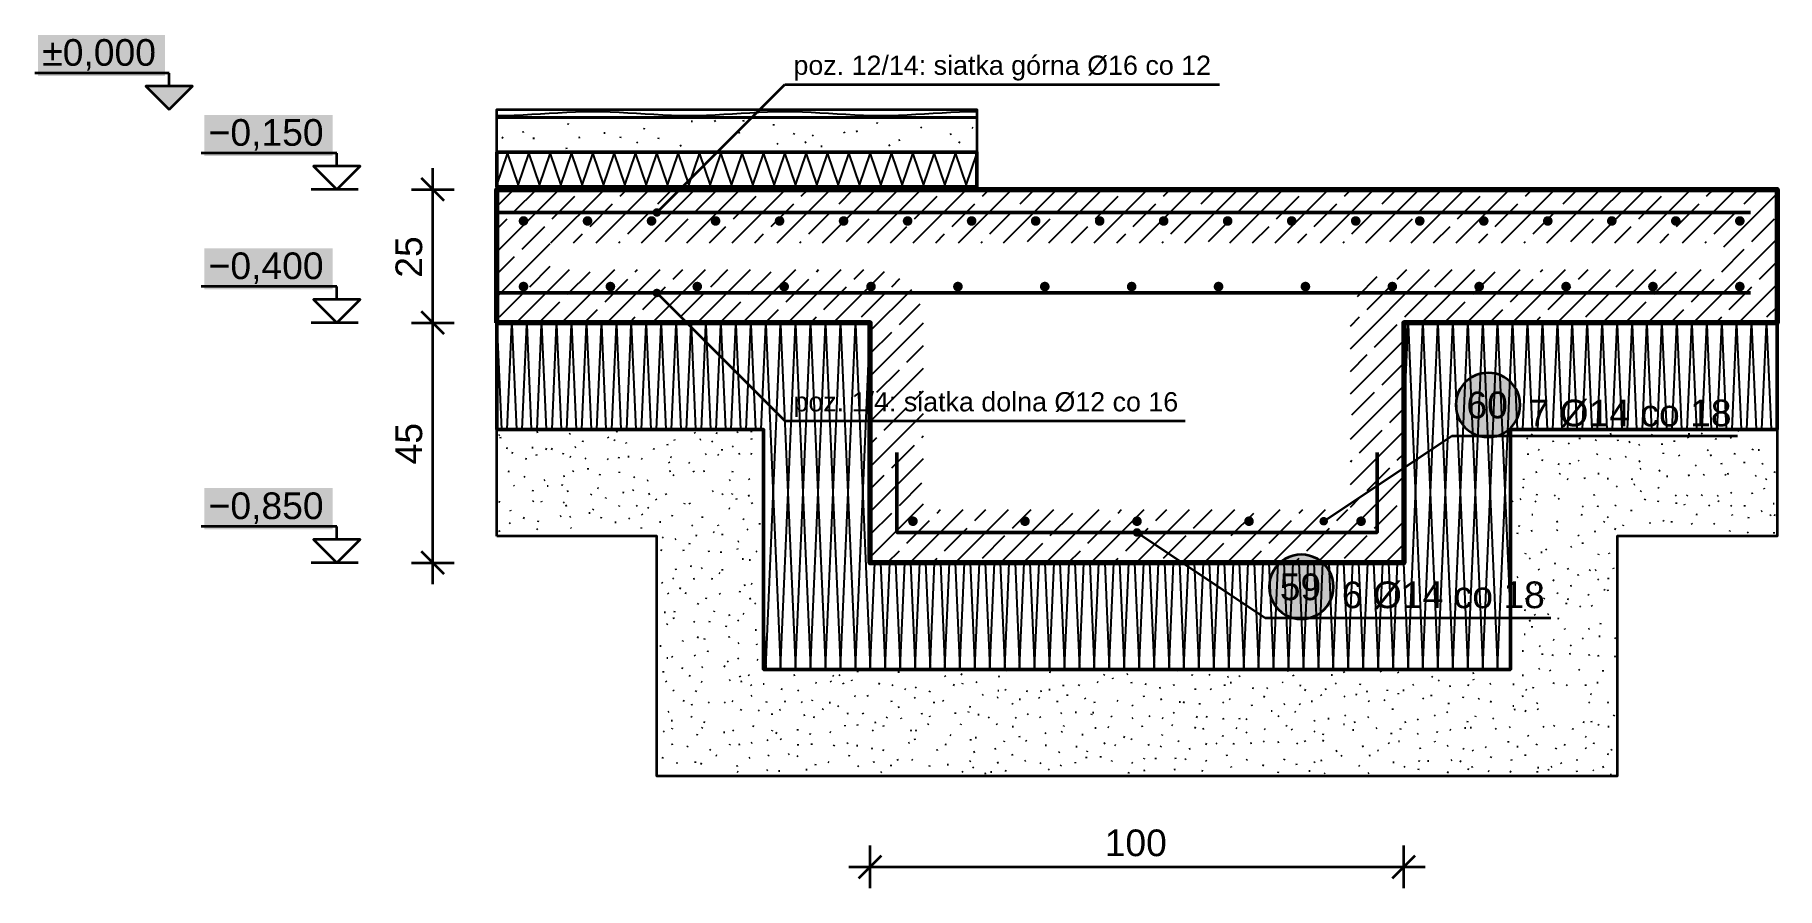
# Model space of a CAD drawing. Header units: metres. Extents: x -2.2 to 48.7, y -1.5 to 0.6.
# Drawn here: x 45.42 to 48.686, y -1.46 to 0.14 of the extents above; entities that cross this region are included whole.
import ezdxf

# ---------------------------------------------------------------- set-up
doc = ezdxf.new("R2010")
doc.units = ezdxf.units.M
for name, color, linetype, lineweight in [('A-FUNDAMENTY', 7, 'Continuous', 50), ('A-IZOL-WODNA', 5, 'Continuous', 100), ('A-KRESKOWANIE', 8, 'Continuous', 18), ('A-MASKA', 7, 'Continuous', 18), ('A-RZEDNE', 1, 'Continuous', 25), ('A-SCIANY-IZOL', 4, 'Continuous', 35), ('A-WARSTWY', 8, 'Continuous', 25), ('K-WYMIARY', 1, 'Continuous', 25), ('K-ZBROJENIE', 1, 'Continuous', 100), ('K-ZBROJENIE-OPIS', 2, 'Continuous', 25)]:
    doc.layers.add(name, color=color, linetype=linetype, lineweight=lineweight)
doc.styles.add('PL_ARIAL', font='arial.ttf')

msp = doc.modelspace()

# ---------------------------------------------------------------- texts
at = {"layer": 'A-RZEDNE', "style": 'PL_ARIAL'}
for s, p in [('±0,000', (45.4343, 0.082)), ('−0,150', (45.7461, -0.068)), ('−0,400', (45.7461, -0.318)), ('−0,850', (45.7461, -0.768))]:
    msp.add_text(s, height=0.05, dxfattribs=at).set_placement(p)
at = {"layer": 'K-WYMIARY', "style": 'PL_ARIAL'}
for s, p in [('25', (46.1464, -0.3154)), ('45', (46.1464, -0.6654))]:
    msp.add_text(s, height=0.05, rotation=90, dxfattribs=at).set_placement(p)
msp.add_text('100', height=0.05, dxfattribs=at).set_placement((47.4258, -1.4))
at = {"layer": 'K-ZBROJENIE-OPIS', "style": 'PL_ARIAL'}
for s, height, p in [('poz. 12/14: siatka górna Ø16 co 12', 0.036, (46.8424, 0.065)), ('poz. 1/4: siatka dolna Ø12 co 16', 0.036, (46.8424, -0.566)), ('60', 0.05, (48.104, -0.579)), ('7 Ø14 co 18', 0.05, (48.2204, -0.594)), ('59', 0.05, (47.754, -0.92)), ('6 Ø14 co 18', 0.05, (47.8704, -0.935))]:
    msp.add_text(s, height=height, dxfattribs=at).set_placement(p)

# ---------------------------------------------------------------- hatches: boundary and pattern name
at = {"layer": 'A-MASKA', "true_color": 0xffffff}
for points in [[(45.4263, 0.063), (45.6641, 0.063), (45.6641, 0.14), (45.4263, 0.14)], [(45.7381, -0.087), (45.9784, -0.087), (45.9784, -0.01), (45.7381, -0.01)], [(45.7381, -0.337), (45.9784, -0.337), (45.9784, -0.26), (45.7381, -0.26)], [(45.7381, -0.787), (45.9784, -0.787), (45.9784, -0.71), (45.7381, -0.71)]]:
    msp.add_hatch(color=7, dxfattribs=at).paths.add_polyline_path(points)
at = {"layer": 'A-RZEDNE', "true_color": 0x000000}
msp.add_hatch(color=7, dxfattribs=at).paths.add_polyline_path([(45.6721, 0), (45.7161, 0.044), (45.6281, 0.044)])
at = {"layer": 'K-ZBROJENIE', "true_color": 0x000000}
for points in [[(46.3454, -0.209), (46.3454, -0.2099), (46.3452, -0.2108), (46.345, -0.2116), (46.3447, -0.2124), (46.3443, -0.2132), (46.3439, -0.214), (46.3434, -0.2147), (46.3428, -0.2154), (46.3421, -0.216), (46.3414, -0.2165), (46.3406, -0.2169), (46.3398, -0.2173), (46.339, -0.2176), (46.3382, -0.2178), (46.3373, -0.218), (46.3364, -0.218), (46.3355, -0.218), (46.3346, -0.2178), (46.3338, -0.2176), (46.333, -0.2173), (46.3322, -0.2169), (46.3314, -0.2165), (46.3307, -0.216), (46.33, -0.2154), (46.3294, -0.2147), (46.3289, -0.214), (46.3285, -0.2132), (46.3281, -0.2124), (46.3278, -0.2116), (46.3276, -0.2108), (46.3274, -0.2099), (46.3274, -0.209), (46.3274, -0.2081), (46.3276, -0.2072), (46.3278, -0.2064), (46.3281, -0.2056), (46.3285, -0.2048), (46.3289, -0.204), (46.3294, -0.2033), (46.33, -0.2026), (46.3307, -0.202), (46.3314, -0.2015), (46.3322, -0.2011), (46.333, -0.2007), (46.3338, -0.2004), (46.3346, -0.2002), (46.3355, -0.2), (46.3364, -0.2), (46.3373, -0.2), (46.3382, -0.2002), (46.339, -0.2004), (46.3398, -0.2007), (46.3406, -0.2011), (46.3414, -0.2015), (46.3421, -0.202), (46.3428, -0.2026), (46.3434, -0.2033), (46.3439, -0.204), (46.3443, -0.2048), (46.3447, -0.2056), (46.345, -0.2064), (46.3452, -0.2072), (46.3454, -0.2081)], [(46.4654, -0.209), (46.4654, -0.2099), (46.4652, -0.2108), (46.465, -0.2116), (46.4647, -0.2124), (46.4643, -0.2132), (46.4639, -0.214), (46.4634, -0.2147), (46.4628, -0.2154), (46.4621, -0.216), (46.4614, -0.2165), (46.4606, -0.2169), (46.4598, -0.2173), (46.459, -0.2176), (46.4582, -0.2178), (46.4573, -0.218), (46.4564, -0.218), (46.4555, -0.218), (46.4546, -0.2178), (46.4538, -0.2176), (46.453, -0.2173), (46.4522, -0.2169), (46.4514, -0.2165), (46.4507, -0.216), (46.45, -0.2154), (46.4494, -0.2147), (46.4489, -0.214), (46.4485, -0.2132), (46.4481, -0.2124), (46.4478, -0.2116), (46.4476, -0.2108), (46.4474, -0.2099), (46.4474, -0.209), (46.4474, -0.2081), (46.4476, -0.2072), (46.4478, -0.2064), (46.4481, -0.2056), (46.4485, -0.2048), (46.4489, -0.204), (46.4494, -0.2033), (46.45, -0.2026), (46.4507, -0.202), (46.4514, -0.2015), (46.4522, -0.2011), (46.453, -0.2007), (46.4538, -0.2004), (46.4546, -0.2002), (46.4555, -0.2), (46.4564, -0.2), (46.4573, -0.2), (46.4582, -0.2002), (46.459, -0.2004), (46.4598, -0.2007), (46.4606, -0.2011), (46.4614, -0.2015), (46.4621, -0.202), (46.4628, -0.2026), (46.4634, -0.2033), (46.4639, -0.204), (46.4643, -0.2048), (46.4647, -0.2056), (46.465, -0.2064), (46.4652, -0.2072), (46.4654, -0.2081)], [(46.5854, -0.209), (46.5854, -0.2099), (46.5852, -0.2108), (46.585, -0.2116), (46.5847, -0.2124), (46.5843, -0.2132), (46.5839, -0.214), (46.5834, -0.2147), (46.5828, -0.2154), (46.5821, -0.216), (46.5814, -0.2165), (46.5806, -0.2169), (46.5798, -0.2173), (46.579, -0.2176), (46.5782, -0.2178), (46.5773, -0.218), (46.5764, -0.218), (46.5755, -0.218), (46.5746, -0.2178), (46.5738, -0.2176), (46.573, -0.2173), (46.5722, -0.2169), (46.5714, -0.2165), (46.5707, -0.216), (46.57, -0.2154), (46.5694, -0.2147), (46.5689, -0.214), (46.5685, -0.2132), (46.5681, -0.2124), (46.5678, -0.2116), (46.5676, -0.2108), (46.5674, -0.2099), (46.5674, -0.209), (46.5674, -0.2081), (46.5676, -0.2072), (46.5678, -0.2064), (46.5681, -0.2056), (46.5685, -0.2048), (46.5689, -0.204), (46.5694, -0.2033), (46.57, -0.2026), (46.5707, -0.202), (46.5714, -0.2015), (46.5722, -0.2011), (46.573, -0.2007), (46.5738, -0.2004), (46.5746, -0.2002), (46.5755, -0.2), (46.5764, -0.2), (46.5773, -0.2), (46.5782, -0.2002), (46.579, -0.2004), (46.5798, -0.2007), (46.5806, -0.2011), (46.5814, -0.2015), (46.5821, -0.202), (46.5828, -0.2026), (46.5834, -0.2033), (46.5839, -0.204), (46.5843, -0.2048), (46.5847, -0.2056), (46.585, -0.2064), (46.5852, -0.2072), (46.5854, -0.2081)], [(46.7054, -0.209), (46.7054, -0.2099), (46.7052, -0.2108), (46.705, -0.2116), (46.7047, -0.2124), (46.7043, -0.2132), (46.7039, -0.214), (46.7034, -0.2147), (46.7028, -0.2154), (46.7021, -0.216), (46.7014, -0.2165), (46.7006, -0.2169), (46.6998, -0.2173), (46.699, -0.2176), (46.6982, -0.2178), (46.6973, -0.218), (46.6964, -0.218), (46.6955, -0.218), (46.6946, -0.2178), (46.6938, -0.2176), (46.693, -0.2173), (46.6922, -0.2169), (46.6914, -0.2165), (46.6907, -0.216), (46.69, -0.2154), (46.6894, -0.2147), (46.6889, -0.214), (46.6885, -0.2132), (46.6881, -0.2124), (46.6878, -0.2116), (46.6876, -0.2108), (46.6874, -0.2099), (46.6874, -0.209), (46.6874, -0.2081), (46.6876, -0.2072), (46.6878, -0.2064), (46.6881, -0.2056), (46.6885, -0.2048), (46.6889, -0.204), (46.6894, -0.2033), (46.69, -0.2026), (46.6907, -0.202), (46.6914, -0.2015), (46.6922, -0.2011), (46.693, -0.2007), (46.6938, -0.2004), (46.6946, -0.2002), (46.6955, -0.2), (46.6964, -0.2), (46.6973, -0.2), (46.6982, -0.2002), (46.699, -0.2004), (46.6998, -0.2007), (46.7006, -0.2011), (46.7014, -0.2015), (46.7021, -0.202), (46.7028, -0.2026), (46.7034, -0.2033), (46.7039, -0.204), (46.7043, -0.2048), (46.7047, -0.2056), (46.705, -0.2064), (46.7052, -0.2072), (46.7054, -0.2081)], [(46.8254, -0.209), (46.8254, -0.2099), (46.8252, -0.2108), (46.825, -0.2116), (46.8247, -0.2124), (46.8243, -0.2132), (46.8239, -0.214), (46.8234, -0.2147), (46.8228, -0.2154), (46.8221, -0.216), (46.8214, -0.2165), (46.8206, -0.2169), (46.8198, -0.2173), (46.819, -0.2176), (46.8182, -0.2178), (46.8173, -0.218), (46.8164, -0.218), (46.8155, -0.218), (46.8146, -0.2178), (46.8138, -0.2176), (46.813, -0.2173), (46.8122, -0.2169), (46.8114, -0.2165), (46.8107, -0.216), (46.81, -0.2154), (46.8094, -0.2147), (46.8089, -0.214), (46.8085, -0.2132), (46.8081, -0.2124), (46.8078, -0.2116), (46.8076, -0.2108), (46.8074, -0.2099), (46.8074, -0.209), (46.8074, -0.2081), (46.8076, -0.2072), (46.8078, -0.2064), (46.8081, -0.2056), (46.8085, -0.2048), (46.8089, -0.204), (46.8094, -0.2033), (46.81, -0.2026), (46.8107, -0.202), (46.8114, -0.2015), (46.8122, -0.2011), (46.813, -0.2007), (46.8138, -0.2004), (46.8146, -0.2002), (46.8155, -0.2), (46.8164, -0.2), (46.8173, -0.2), (46.8182, -0.2002), (46.819, -0.2004), (46.8198, -0.2007), (46.8206, -0.2011), (46.8214, -0.2015), (46.8221, -0.202), (46.8228, -0.2026), (46.8234, -0.2033), (46.8239, -0.204), (46.8243, -0.2048), (46.8247, -0.2056), (46.825, -0.2064), (46.8252, -0.2072), (46.8254, -0.2081)], [(46.9454, -0.209), (46.9454, -0.2099), (46.9452, -0.2108), (46.945, -0.2116), (46.9447, -0.2124), (46.9443, -0.2132), (46.9439, -0.214), (46.9434, -0.2147), (46.9428, -0.2154), (46.9421, -0.216), (46.9414, -0.2165), (46.9406, -0.2169), (46.9398, -0.2173), (46.939, -0.2176), (46.9382, -0.2178), (46.9373, -0.218), (46.9364, -0.218), (46.9355, -0.218), (46.9346, -0.2178), (46.9338, -0.2176), (46.933, -0.2173), (46.9322, -0.2169), (46.9314, -0.2165), (46.9307, -0.216), (46.93, -0.2154), (46.9294, -0.2147), (46.9289, -0.214), (46.9285, -0.2132), (46.9281, -0.2124), (46.9278, -0.2116), (46.9276, -0.2108), (46.9274, -0.2099), (46.9274, -0.209), (46.9274, -0.2081), (46.9276, -0.2072), (46.9278, -0.2064), (46.9281, -0.2056), (46.9285, -0.2048), (46.9289, -0.204), (46.9294, -0.2033), (46.93, -0.2026), (46.9307, -0.202), (46.9314, -0.2015), (46.9322, -0.2011), (46.933, -0.2007), (46.9338, -0.2004), (46.9346, -0.2002), (46.9355, -0.2), (46.9364, -0.2), (46.9373, -0.2), (46.9382, -0.2002), (46.939, -0.2004), (46.9398, -0.2007), (46.9406, -0.2011), (46.9414, -0.2015), (46.9421, -0.202), (46.9428, -0.2026), (46.9434, -0.2033), (46.9439, -0.204), (46.9443, -0.2048), (46.9447, -0.2056), (46.945, -0.2064), (46.9452, -0.2072), (46.9454, -0.2081)], [(47.0654, -0.209), (47.0654, -0.2099), (47.0652, -0.2108), (47.065, -0.2116), (47.0647, -0.2124), (47.0643, -0.2132), (47.0639, -0.214), (47.0634, -0.2147), (47.0628, -0.2154), (47.0621, -0.216), (47.0614, -0.2165), (47.0606, -0.2169), (47.0598, -0.2173), (47.059, -0.2176), (47.0582, -0.2178), (47.0573, -0.218), (47.0564, -0.218), (47.0555, -0.218), (47.0546, -0.2178), (47.0538, -0.2176), (47.053, -0.2173), (47.0522, -0.2169), (47.0514, -0.2165), (47.0507, -0.216), (47.05, -0.2154), (47.0494, -0.2147), (47.0489, -0.214), (47.0485, -0.2132), (47.0481, -0.2124), (47.0478, -0.2116), (47.0476, -0.2108), (47.0474, -0.2099), (47.0474, -0.209), (47.0474, -0.2081), (47.0476, -0.2072), (47.0478, -0.2064), (47.0481, -0.2056), (47.0485, -0.2048), (47.0489, -0.204), (47.0494, -0.2033), (47.05, -0.2026), (47.0507, -0.202), (47.0514, -0.2015), (47.0522, -0.2011), (47.053, -0.2007), (47.0538, -0.2004), (47.0546, -0.2002), (47.0555, -0.2), (47.0564, -0.2), (47.0573, -0.2), (47.0582, -0.2002), (47.059, -0.2004), (47.0598, -0.2007), (47.0606, -0.2011), (47.0614, -0.2015), (47.0621, -0.202), (47.0628, -0.2026), (47.0634, -0.2033), (47.0639, -0.204), (47.0643, -0.2048), (47.0647, -0.2056), (47.065, -0.2064), (47.0652, -0.2072), (47.0654, -0.2081)], [(47.1854, -0.209), (47.1854, -0.2099), (47.1852, -0.2108), (47.185, -0.2116), (47.1847, -0.2124), (47.1843, -0.2132), (47.1839, -0.214), (47.1834, -0.2147), (47.1828, -0.2154), (47.1821, -0.216), (47.1814, -0.2165), (47.1806, -0.2169), (47.1798, -0.2173), (47.179, -0.2176), (47.1782, -0.2178), (47.1773, -0.218), (47.1764, -0.218), (47.1755, -0.218), (47.1746, -0.2178), (47.1738, -0.2176), (47.173, -0.2173), (47.1722, -0.2169), (47.1714, -0.2165), (47.1707, -0.216), (47.17, -0.2154), (47.1694, -0.2147), (47.1689, -0.214), (47.1685, -0.2132), (47.1681, -0.2124), (47.1678, -0.2116), (47.1676, -0.2108), (47.1674, -0.2099), (47.1674, -0.209), (47.1674, -0.2081), (47.1676, -0.2072), (47.1678, -0.2064), (47.1681, -0.2056), (47.1685, -0.2048), (47.1689, -0.204), (47.1694, -0.2033), (47.17, -0.2026), (47.1707, -0.202), (47.1714, -0.2015), (47.1722, -0.2011), (47.173, -0.2007), (47.1738, -0.2004), (47.1746, -0.2002), (47.1755, -0.2), (47.1764, -0.2), (47.1773, -0.2), (47.1782, -0.2002), (47.179, -0.2004), (47.1798, -0.2007), (47.1806, -0.2011), (47.1814, -0.2015), (47.1821, -0.202), (47.1828, -0.2026), (47.1834, -0.2033), (47.1839, -0.204), (47.1843, -0.2048), (47.1847, -0.2056), (47.185, -0.2064), (47.1852, -0.2072), (47.1854, -0.2081)], [(47.3054, -0.209), (47.3054, -0.2099), (47.3052, -0.2108), (47.305, -0.2116), (47.3047, -0.2124), (47.3043, -0.2132), (47.3039, -0.214), (47.3034, -0.2147), (47.3028, -0.2154), (47.3021, -0.216), (47.3014, -0.2165), (47.3006, -0.2169), (47.2998, -0.2173), (47.299, -0.2176), (47.2982, -0.2178), (47.2973, -0.218), (47.2964, -0.218), (47.2955, -0.218), (47.2946, -0.2178), (47.2938, -0.2176), (47.293, -0.2173), (47.2922, -0.2169), (47.2914, -0.2165), (47.2907, -0.216), (47.29, -0.2154), (47.2894, -0.2147), (47.2889, -0.214), (47.2885, -0.2132), (47.2881, -0.2124), (47.2878, -0.2116), (47.2876, -0.2108), (47.2874, -0.2099), (47.2874, -0.209), (47.2874, -0.2081), (47.2876, -0.2072), (47.2878, -0.2064), (47.2881, -0.2056), (47.2885, -0.2048), (47.2889, -0.204), (47.2894, -0.2033), (47.29, -0.2026), (47.2907, -0.202), (47.2914, -0.2015), (47.2922, -0.2011), (47.293, -0.2007), (47.2938, -0.2004), (47.2946, -0.2002), (47.2955, -0.2), (47.2964, -0.2), (47.2973, -0.2), (47.2982, -0.2002), (47.299, -0.2004), (47.2998, -0.2007), (47.3006, -0.2011), (47.3014, -0.2015), (47.3021, -0.202), (47.3028, -0.2026), (47.3034, -0.2033), (47.3039, -0.204), (47.3043, -0.2048), (47.3047, -0.2056), (47.305, -0.2064), (47.3052, -0.2072), (47.3054, -0.2081)], [(47.4254, -0.209), (47.4254, -0.2099), (47.4252, -0.2108), (47.425, -0.2116), (47.4247, -0.2124), (47.4243, -0.2132), (47.4239, -0.214), (47.4234, -0.2147), (47.4228, -0.2154), (47.4221, -0.216), (47.4214, -0.2165), (47.4206, -0.2169), (47.4198, -0.2173), (47.419, -0.2176), (47.4182, -0.2178), (47.4173, -0.218), (47.4164, -0.218), (47.4155, -0.218), (47.4146, -0.2178), (47.4138, -0.2176), (47.413, -0.2173), (47.4122, -0.2169), (47.4114, -0.2165), (47.4107, -0.216), (47.41, -0.2154), (47.4094, -0.2147), (47.4089, -0.214), (47.4085, -0.2132), (47.4081, -0.2124), (47.4078, -0.2116), (47.4076, -0.2108), (47.4074, -0.2099), (47.4074, -0.209), (47.4074, -0.2081), (47.4076, -0.2072), (47.4078, -0.2064), (47.4081, -0.2056), (47.4085, -0.2048), (47.4089, -0.204), (47.4094, -0.2033), (47.41, -0.2026), (47.4107, -0.202), (47.4114, -0.2015), (47.4122, -0.2011), (47.413, -0.2007), (47.4138, -0.2004), (47.4146, -0.2002), (47.4155, -0.2), (47.4164, -0.2), (47.4173, -0.2), (47.4182, -0.2002), (47.419, -0.2004), (47.4198, -0.2007), (47.4206, -0.2011), (47.4214, -0.2015), (47.4221, -0.202), (47.4228, -0.2026), (47.4234, -0.2033), (47.4239, -0.204), (47.4243, -0.2048), (47.4247, -0.2056), (47.425, -0.2064), (47.4252, -0.2072), (47.4254, -0.2081)], [(47.5454, -0.209), (47.5454, -0.2099), (47.5452, -0.2108), (47.545, -0.2116), (47.5447, -0.2124), (47.5443, -0.2132), (47.5439, -0.214), (47.5434, -0.2147), (47.5428, -0.2154), (47.5421, -0.216), (47.5414, -0.2165), (47.5406, -0.2169), (47.5398, -0.2173), (47.539, -0.2176), (47.5382, -0.2178), (47.5373, -0.218), (47.5364, -0.218), (47.5355, -0.218), (47.5346, -0.2178), (47.5338, -0.2176), (47.533, -0.2173), (47.5322, -0.2169), (47.5314, -0.2165), (47.5307, -0.216), (47.53, -0.2154), (47.5294, -0.2147), (47.5289, -0.214), (47.5285, -0.2132), (47.5281, -0.2124), (47.5278, -0.2116), (47.5276, -0.2108), (47.5274, -0.2099), (47.5274, -0.209), (47.5274, -0.2081), (47.5276, -0.2072), (47.5278, -0.2064), (47.5281, -0.2056), (47.5285, -0.2048), (47.5289, -0.204), (47.5294, -0.2033), (47.53, -0.2026), (47.5307, -0.202), (47.5314, -0.2015), (47.5322, -0.2011), (47.533, -0.2007), (47.5338, -0.2004), (47.5346, -0.2002), (47.5355, -0.2), (47.5364, -0.2), (47.5373, -0.2), (47.5382, -0.2002), (47.539, -0.2004), (47.5398, -0.2007), (47.5406, -0.2011), (47.5414, -0.2015), (47.5421, -0.202), (47.5428, -0.2026), (47.5434, -0.2033), (47.5439, -0.204), (47.5443, -0.2048), (47.5447, -0.2056), (47.545, -0.2064), (47.5452, -0.2072), (47.5454, -0.2081)], [(47.6654, -0.209), (47.6654, -0.2099), (47.6652, -0.2108), (47.665, -0.2116), (47.6647, -0.2124), (47.6643, -0.2132), (47.6639, -0.214), (47.6634, -0.2147), (47.6628, -0.2154), (47.6621, -0.216), (47.6614, -0.2165), (47.6606, -0.2169), (47.6598, -0.2173), (47.659, -0.2176), (47.6582, -0.2178), (47.6573, -0.218), (47.6564, -0.218), (47.6555, -0.218), (47.6546, -0.2178), (47.6538, -0.2176), (47.653, -0.2173), (47.6522, -0.2169), (47.6514, -0.2165), (47.6507, -0.216), (47.65, -0.2154), (47.6494, -0.2147), (47.6489, -0.214), (47.6485, -0.2132), (47.6481, -0.2124), (47.6478, -0.2116), (47.6476, -0.2108), (47.6474, -0.2099), (47.6474, -0.209), (47.6474, -0.2081), (47.6476, -0.2072), (47.6478, -0.2064), (47.6481, -0.2056), (47.6485, -0.2048), (47.6489, -0.204), (47.6494, -0.2033), (47.65, -0.2026), (47.6507, -0.202), (47.6514, -0.2015), (47.6522, -0.2011), (47.653, -0.2007), (47.6538, -0.2004), (47.6546, -0.2002), (47.6555, -0.2), (47.6564, -0.2), (47.6573, -0.2), (47.6582, -0.2002), (47.659, -0.2004), (47.6598, -0.2007), (47.6606, -0.2011), (47.6614, -0.2015), (47.6621, -0.202), (47.6628, -0.2026), (47.6634, -0.2033), (47.6639, -0.204), (47.6643, -0.2048), (47.6647, -0.2056), (47.665, -0.2064), (47.6652, -0.2072), (47.6654, -0.2081)], [(47.7854, -0.209), (47.7854, -0.2099), (47.7852, -0.2108), (47.785, -0.2116), (47.7847, -0.2124), (47.7843, -0.2132), (47.7839, -0.214), (47.7834, -0.2147), (47.7828, -0.2154), (47.7821, -0.216), (47.7814, -0.2165), (47.7806, -0.2169), (47.7798, -0.2173), (47.779, -0.2176), (47.7782, -0.2178), (47.7773, -0.218), (47.7764, -0.218), (47.7755, -0.218), (47.7746, -0.2178), (47.7738, -0.2176), (47.773, -0.2173), (47.7722, -0.2169), (47.7714, -0.2165), (47.7707, -0.216), (47.77, -0.2154), (47.7694, -0.2147), (47.7689, -0.214), (47.7685, -0.2132), (47.7681, -0.2124), (47.7678, -0.2116), (47.7676, -0.2108), (47.7674, -0.2099), (47.7674, -0.209), (47.7674, -0.2081), (47.7676, -0.2072), (47.7678, -0.2064), (47.7681, -0.2056), (47.7685, -0.2048), (47.7689, -0.204), (47.7694, -0.2033), (47.77, -0.2026), (47.7707, -0.202), (47.7714, -0.2015), (47.7722, -0.2011), (47.773, -0.2007), (47.7738, -0.2004), (47.7746, -0.2002), (47.7755, -0.2), (47.7764, -0.2), (47.7773, -0.2), (47.7782, -0.2002), (47.779, -0.2004), (47.7798, -0.2007), (47.7806, -0.2011), (47.7814, -0.2015), (47.7821, -0.202), (47.7828, -0.2026), (47.7834, -0.2033), (47.7839, -0.204), (47.7843, -0.2048), (47.7847, -0.2056), (47.785, -0.2064), (47.7852, -0.2072), (47.7854, -0.2081)], [(47.9054, -0.209), (47.9054, -0.2099), (47.9052, -0.2108), (47.905, -0.2116), (47.9047, -0.2124), (47.9043, -0.2132), (47.9039, -0.214), (47.9034, -0.2147), (47.9028, -0.2154), (47.9021, -0.216), (47.9014, -0.2165), (47.9006, -0.2169), (47.8998, -0.2173), (47.899, -0.2176), (47.8982, -0.2178), (47.8973, -0.218), (47.8964, -0.218), (47.8955, -0.218), (47.8946, -0.2178), (47.8938, -0.2176), (47.893, -0.2173), (47.8922, -0.2169), (47.8914, -0.2165), (47.8907, -0.216), (47.89, -0.2154), (47.8894, -0.2147), (47.8889, -0.214), (47.8885, -0.2132), (47.8881, -0.2124), (47.8878, -0.2116), (47.8876, -0.2108), (47.8874, -0.2099), (47.8874, -0.209), (47.8874, -0.2081), (47.8876, -0.2072), (47.8878, -0.2064), (47.8881, -0.2056), (47.8885, -0.2048), (47.8889, -0.204), (47.8894, -0.2033), (47.89, -0.2026), (47.8907, -0.202), (47.8914, -0.2015), (47.8922, -0.2011), (47.893, -0.2007), (47.8938, -0.2004), (47.8946, -0.2002), (47.8955, -0.2), (47.8964, -0.2), (47.8973, -0.2), (47.8982, -0.2002), (47.899, -0.2004), (47.8998, -0.2007), (47.9006, -0.2011), (47.9014, -0.2015), (47.9021, -0.202), (47.9028, -0.2026), (47.9034, -0.2033), (47.9039, -0.204), (47.9043, -0.2048), (47.9047, -0.2056), (47.905, -0.2064), (47.9052, -0.2072), (47.9054, -0.2081)], [(48.0254, -0.209), (48.0254, -0.2099), (48.0252, -0.2108), (48.025, -0.2116), (48.0247, -0.2124), (48.0243, -0.2132), (48.0239, -0.214), (48.0234, -0.2147), (48.0228, -0.2154), (48.0221, -0.216), (48.0214, -0.2165), (48.0206, -0.2169), (48.0198, -0.2173), (48.019, -0.2176), (48.0182, -0.2178), (48.0173, -0.218), (48.0164, -0.218), (48.0155, -0.218), (48.0146, -0.2178), (48.0138, -0.2176), (48.013, -0.2173), (48.0122, -0.2169), (48.0114, -0.2165), (48.0107, -0.216), (48.01, -0.2154), (48.0094, -0.2147), (48.0089, -0.214), (48.0085, -0.2132), (48.0081, -0.2124), (48.0078, -0.2116), (48.0076, -0.2108), (48.0074, -0.2099), (48.0074, -0.209), (48.0074, -0.2081), (48.0076, -0.2072), (48.0078, -0.2064), (48.0081, -0.2056), (48.0085, -0.2048), (48.0089, -0.204), (48.0094, -0.2033), (48.01, -0.2026), (48.0107, -0.202), (48.0114, -0.2015), (48.0122, -0.2011), (48.013, -0.2007), (48.0138, -0.2004), (48.0146, -0.2002), (48.0155, -0.2), (48.0164, -0.2), (48.0173, -0.2), (48.0182, -0.2002), (48.019, -0.2004), (48.0198, -0.2007), (48.0206, -0.2011), (48.0214, -0.2015), (48.0221, -0.202), (48.0228, -0.2026), (48.0234, -0.2033), (48.0239, -0.204), (48.0243, -0.2048), (48.0247, -0.2056), (48.025, -0.2064), (48.0252, -0.2072), (48.0254, -0.2081)], [(48.1454, -0.209), (48.1454, -0.2099), (48.1452, -0.2108), (48.145, -0.2116), (48.1447, -0.2124), (48.1443, -0.2132), (48.1439, -0.214), (48.1434, -0.2147), (48.1428, -0.2154), (48.1421, -0.216), (48.1414, -0.2165), (48.1406, -0.2169), (48.1398, -0.2173), (48.139, -0.2176), (48.1382, -0.2178), (48.1373, -0.218), (48.1364, -0.218), (48.1355, -0.218), (48.1346, -0.2178), (48.1338, -0.2176), (48.133, -0.2173), (48.1322, -0.2169), (48.1314, -0.2165), (48.1307, -0.216), (48.13, -0.2154), (48.1294, -0.2147), (48.1289, -0.214), (48.1285, -0.2132), (48.1281, -0.2124), (48.1278, -0.2116), (48.1276, -0.2108), (48.1274, -0.2099), (48.1274, -0.209), (48.1274, -0.2081), (48.1276, -0.2072), (48.1278, -0.2064), (48.1281, -0.2056), (48.1285, -0.2048), (48.1289, -0.204), (48.1294, -0.2033), (48.13, -0.2026), (48.1307, -0.202), (48.1314, -0.2015), (48.1322, -0.2011), (48.133, -0.2007), (48.1338, -0.2004), (48.1346, -0.2002), (48.1355, -0.2), (48.1364, -0.2), (48.1373, -0.2), (48.1382, -0.2002), (48.139, -0.2004), (48.1398, -0.2007), (48.1406, -0.2011), (48.1414, -0.2015), (48.1421, -0.202), (48.1428, -0.2026), (48.1434, -0.2033), (48.1439, -0.204), (48.1443, -0.2048), (48.1447, -0.2056), (48.145, -0.2064), (48.1452, -0.2072), (48.1454, -0.2081)], [(48.2654, -0.209), (48.2654, -0.2099), (48.2652, -0.2108), (48.265, -0.2116), (48.2647, -0.2124), (48.2643, -0.2132), (48.2639, -0.214), (48.2634, -0.2147), (48.2628, -0.2154), (48.2621, -0.216), (48.2614, -0.2165), (48.2606, -0.2169), (48.2598, -0.2173), (48.259, -0.2176), (48.2582, -0.2178), (48.2573, -0.218), (48.2564, -0.218), (48.2555, -0.218), (48.2546, -0.2178), (48.2538, -0.2176), (48.253, -0.2173), (48.2522, -0.2169), (48.2514, -0.2165), (48.2507, -0.216), (48.25, -0.2154), (48.2494, -0.2147), (48.2489, -0.214), (48.2485, -0.2132), (48.2481, -0.2124), (48.2478, -0.2116), (48.2476, -0.2108), (48.2474, -0.2099), (48.2474, -0.209), (48.2474, -0.2081), (48.2476, -0.2072), (48.2478, -0.2064), (48.2481, -0.2056), (48.2485, -0.2048), (48.2489, -0.204), (48.2494, -0.2033), (48.25, -0.2026), (48.2507, -0.202), (48.2514, -0.2015), (48.2522, -0.2011), (48.253, -0.2007), (48.2538, -0.2004), (48.2546, -0.2002), (48.2555, -0.2), (48.2564, -0.2), (48.2573, -0.2), (48.2582, -0.2002), (48.259, -0.2004), (48.2598, -0.2007), (48.2606, -0.2011), (48.2614, -0.2015), (48.2621, -0.202), (48.2628, -0.2026), (48.2634, -0.2033), (48.2639, -0.204), (48.2643, -0.2048), (48.2647, -0.2056), (48.265, -0.2064), (48.2652, -0.2072), (48.2654, -0.2081)], [(48.3854, -0.209), (48.3854, -0.2099), (48.3852, -0.2108), (48.385, -0.2116), (48.3847, -0.2124), (48.3843, -0.2132), (48.3839, -0.214), (48.3834, -0.2147), (48.3828, -0.2154), (48.3821, -0.216), (48.3814, -0.2165), (48.3806, -0.2169), (48.3798, -0.2173), (48.379, -0.2176), (48.3782, -0.2178), (48.3773, -0.218), (48.3764, -0.218), (48.3755, -0.218), (48.3746, -0.2178), (48.3738, -0.2176), (48.373, -0.2173), (48.3722, -0.2169), (48.3714, -0.2165), (48.3707, -0.216), (48.37, -0.2154), (48.3694, -0.2147), (48.3689, -0.214), (48.3685, -0.2132), (48.3681, -0.2124), (48.3678, -0.2116), (48.3676, -0.2108), (48.3674, -0.2099), (48.3674, -0.209), (48.3674, -0.2081), (48.3676, -0.2072), (48.3678, -0.2064), (48.3681, -0.2056), (48.3685, -0.2048), (48.3689, -0.204), (48.3694, -0.2033), (48.37, -0.2026), (48.3707, -0.202), (48.3714, -0.2015), (48.3722, -0.2011), (48.373, -0.2007), (48.3738, -0.2004), (48.3746, -0.2002), (48.3755, -0.2), (48.3764, -0.2), (48.3773, -0.2), (48.3782, -0.2002), (48.379, -0.2004), (48.3798, -0.2007), (48.3806, -0.2011), (48.3814, -0.2015), (48.3821, -0.202), (48.3828, -0.2026), (48.3834, -0.2033), (48.3839, -0.204), (48.3843, -0.2048), (48.3847, -0.2056), (48.385, -0.2064), (48.3852, -0.2072), (48.3854, -0.2081)], [(48.5054, -0.209), (48.5054, -0.2099), (48.5052, -0.2108), (48.505, -0.2116), (48.5047, -0.2124), (48.5043, -0.2132), (48.5039, -0.214), (48.5034, -0.2147), (48.5028, -0.2154), (48.5021, -0.216), (48.5014, -0.2165), (48.5006, -0.2169), (48.4998, -0.2173), (48.499, -0.2176), (48.4982, -0.2178), (48.4973, -0.218), (48.4964, -0.218), (48.4955, -0.218), (48.4946, -0.2178), (48.4938, -0.2176), (48.493, -0.2173), (48.4922, -0.2169), (48.4914, -0.2165), (48.4907, -0.216), (48.49, -0.2154), (48.4894, -0.2147), (48.4889, -0.214), (48.4885, -0.2132), (48.4881, -0.2124), (48.4878, -0.2116), (48.4876, -0.2108), (48.4874, -0.2099), (48.4874, -0.209), (48.4874, -0.2081), (48.4876, -0.2072), (48.4878, -0.2064), (48.4881, -0.2056), (48.4885, -0.2048), (48.4889, -0.204), (48.4894, -0.2033), (48.49, -0.2026), (48.4907, -0.202), (48.4914, -0.2015), (48.4922, -0.2011), (48.493, -0.2007), (48.4938, -0.2004), (48.4946, -0.2002), (48.4955, -0.2), (48.4964, -0.2), (48.4973, -0.2), (48.4982, -0.2002), (48.499, -0.2004), (48.4998, -0.2007), (48.5006, -0.2011), (48.5014, -0.2015), (48.5021, -0.202), (48.5028, -0.2026), (48.5034, -0.2033), (48.5039, -0.204), (48.5043, -0.2048), (48.5047, -0.2056), (48.505, -0.2064), (48.5052, -0.2072), (48.5054, -0.2081)], [(48.6254, -0.209), (48.6254, -0.2099), (48.6252, -0.2108), (48.625, -0.2116), (48.6247, -0.2124), (48.6243, -0.2132), (48.6239, -0.214), (48.6234, -0.2147), (48.6228, -0.2154), (48.6221, -0.216), (48.6214, -0.2165), (48.6206, -0.2169), (48.6198, -0.2173), (48.619, -0.2176), (48.6182, -0.2178), (48.6173, -0.218), (48.6164, -0.218), (48.6155, -0.218), (48.6146, -0.2178), (48.6138, -0.2176), (48.613, -0.2173), (48.6122, -0.2169), (48.6114, -0.2165), (48.6107, -0.216), (48.61, -0.2154), (48.6094, -0.2147), (48.6089, -0.214), (48.6085, -0.2132), (48.6081, -0.2124), (48.6078, -0.2116), (48.6076, -0.2108), (48.6074, -0.2099), (48.6074, -0.209), (48.6074, -0.2081), (48.6076, -0.2072), (48.6078, -0.2064), (48.6081, -0.2056), (48.6085, -0.2048), (48.6089, -0.204), (48.6094, -0.2033), (48.61, -0.2026), (48.6107, -0.202), (48.6114, -0.2015), (48.6122, -0.2011), (48.613, -0.2007), (48.6138, -0.2004), (48.6146, -0.2002), (48.6155, -0.2), (48.6164, -0.2), (48.6173, -0.2), (48.6182, -0.2002), (48.619, -0.2004), (48.6198, -0.2007), (48.6206, -0.2011), (48.6214, -0.2015), (48.6221, -0.202), (48.6228, -0.2026), (48.6234, -0.2033), (48.6239, -0.204), (48.6243, -0.2048), (48.6247, -0.2056), (48.625, -0.2064), (48.6252, -0.2072), (48.6254, -0.2081)], [(46.3454, -0.332), (46.3454, -0.3329), (46.3452, -0.3338), (46.345, -0.3346), (46.3447, -0.3354), (46.3443, -0.3362), (46.3439, -0.337), (46.3434, -0.3377), (46.3428, -0.3384), (46.3421, -0.339), (46.3414, -0.3395), (46.3406, -0.3399), (46.3398, -0.3403), (46.339, -0.3406), (46.3382, -0.3408), (46.3373, -0.341), (46.3364, -0.341), (46.3355, -0.341), (46.3346, -0.3408), (46.3338, -0.3406), (46.333, -0.3403), (46.3322, -0.3399), (46.3314, -0.3395), (46.3307, -0.339), (46.33, -0.3384), (46.3294, -0.3377), (46.3289, -0.337), (46.3285, -0.3362), (46.3281, -0.3354), (46.3278, -0.3346), (46.3276, -0.3338), (46.3274, -0.3329), (46.3274, -0.332), (46.3274, -0.3311), (46.3276, -0.3302), (46.3278, -0.3294), (46.3281, -0.3286), (46.3285, -0.3278), (46.3289, -0.327), (46.3294, -0.3263), (46.33, -0.3256), (46.3307, -0.325), (46.3314, -0.3245), (46.3322, -0.3241), (46.333, -0.3237), (46.3338, -0.3234), (46.3346, -0.3232), (46.3355, -0.323), (46.3364, -0.323), (46.3373, -0.323), (46.3382, -0.3232), (46.339, -0.3234), (46.3398, -0.3237), (46.3406, -0.3241), (46.3414, -0.3245), (46.3421, -0.325), (46.3428, -0.3256), (46.3434, -0.3263), (46.3439, -0.327), (46.3443, -0.3278), (46.3447, -0.3286), (46.345, -0.3294), (46.3452, -0.3302), (46.3454, -0.3311)], [(46.5083, -0.332), (46.5082, -0.3329), (46.5081, -0.3338), (46.5079, -0.3346), (46.5076, -0.3354), (46.5072, -0.3362), (46.5067, -0.337), (46.5062, -0.3377), (46.5056, -0.3384), (46.505, -0.339), (46.5043, -0.3395), (46.5035, -0.3399), (46.5027, -0.3403), (46.5019, -0.3406), (46.501, -0.3408), (46.5001, -0.341), (46.4993, -0.341), (46.4984, -0.341), (46.4975, -0.3408), (46.4966, -0.3406), (46.4958, -0.3403), (46.495, -0.3399), (46.4943, -0.3395), (46.4935, -0.339), (46.4929, -0.3384), (46.4923, -0.3377), (46.4918, -0.337), (46.4913, -0.3362), (46.4909, -0.3354), (46.4906, -0.3346), (46.4904, -0.3338), (46.4903, -0.3329), (46.4903, -0.332), (46.4903, -0.3311), (46.4904, -0.3302), (46.4906, -0.3294), (46.4909, -0.3286), (46.4913, -0.3278), (46.4918, -0.327), (46.4923, -0.3263), (46.4929, -0.3256), (46.4935, -0.325), (46.4943, -0.3245), (46.495, -0.3241), (46.4958, -0.3237), (46.4966, -0.3234), (46.4975, -0.3232), (46.4984, -0.323), (46.4993, -0.323), (46.5001, -0.323), (46.501, -0.3232), (46.5019, -0.3234), (46.5027, -0.3237), (46.5035, -0.3241), (46.5043, -0.3245), (46.505, -0.325), (46.5056, -0.3256), (46.5062, -0.3263), (46.5067, -0.327), (46.5072, -0.3278), (46.5076, -0.3286), (46.5079, -0.3294), (46.5081, -0.3302), (46.5082, -0.3311)], [(46.6711, -0.332), (46.6711, -0.3329), (46.6709, -0.3338), (46.6707, -0.3346), (46.6704, -0.3354), (46.67, -0.3362), (46.6696, -0.337), (46.6691, -0.3377), (46.6685, -0.3384), (46.6678, -0.339), (46.6671, -0.3395), (46.6664, -0.3399), (46.6656, -0.3403), (46.6647, -0.3406), (46.6639, -0.3408), (46.663, -0.341), (46.6621, -0.341), (46.6612, -0.341), (46.6604, -0.3408), (46.6595, -0.3406), (46.6587, -0.3403), (46.6579, -0.3399), (46.6571, -0.3395), (46.6564, -0.339), (46.6557, -0.3384), (46.6552, -0.3377), (46.6546, -0.337), (46.6542, -0.3362), (46.6538, -0.3354), (46.6535, -0.3346), (46.6533, -0.3338), (46.6532, -0.3329), (46.6531, -0.332), (46.6532, -0.3311), (46.6533, -0.3302), (46.6535, -0.3294), (46.6538, -0.3286), (46.6542, -0.3278), (46.6546, -0.327), (46.6552, -0.3263), (46.6557, -0.3256), (46.6564, -0.325), (46.6571, -0.3245), (46.6579, -0.3241), (46.6587, -0.3237), (46.6595, -0.3234), (46.6604, -0.3232), (46.6612, -0.323), (46.6621, -0.323), (46.663, -0.323), (46.6639, -0.3232), (46.6647, -0.3234), (46.6656, -0.3237), (46.6664, -0.3241), (46.6671, -0.3245), (46.6678, -0.325), (46.6685, -0.3256), (46.6691, -0.3263), (46.6696, -0.327), (46.67, -0.3278), (46.6704, -0.3286), (46.6707, -0.3294), (46.6709, -0.3302), (46.6711, -0.3311)], [(46.834, -0.332), (46.8339, -0.3329), (46.8338, -0.3338), (46.8336, -0.3346), (46.8333, -0.3354), (46.8329, -0.3362), (46.8325, -0.337), (46.8319, -0.3377), (46.8313, -0.3384), (46.8307, -0.339), (46.83, -0.3395), (46.8292, -0.3399), (46.8284, -0.3403), (46.8276, -0.3406), (46.8267, -0.3408), (46.8259, -0.341), (46.825, -0.341), (46.8241, -0.341), (46.8232, -0.3408), (46.8224, -0.3406), (46.8215, -0.3403), (46.8207, -0.3399), (46.82, -0.3395), (46.8193, -0.339), (46.8186, -0.3384), (46.818, -0.3377), (46.8175, -0.337), (46.817, -0.3362), (46.8167, -0.3354), (46.8164, -0.3346), (46.8161, -0.3338), (46.816, -0.3329), (46.816, -0.332), (46.816, -0.3311), (46.8161, -0.3302), (46.8164, -0.3294), (46.8167, -0.3286), (46.817, -0.3278), (46.8175, -0.327), (46.818, -0.3263), (46.8186, -0.3256), (46.8193, -0.325), (46.82, -0.3245), (46.8207, -0.3241), (46.8215, -0.3237), (46.8224, -0.3234), (46.8232, -0.3232), (46.8241, -0.323), (46.825, -0.323), (46.8259, -0.323), (46.8267, -0.3232), (46.8276, -0.3234), (46.8284, -0.3237), (46.8292, -0.3241), (46.83, -0.3245), (46.8307, -0.325), (46.8313, -0.3256), (46.8319, -0.3263), (46.8325, -0.327), (46.8329, -0.3278), (46.8333, -0.3286), (46.8336, -0.3294), (46.8338, -0.3302), (46.8339, -0.3311)], [(46.9968, -0.332), (46.9968, -0.3329), (46.9967, -0.3338), (46.9964, -0.3346), (46.9961, -0.3354), (46.9958, -0.3362), (46.9953, -0.337), (46.9948, -0.3377), (46.9942, -0.3384), (46.9935, -0.339), (46.9928, -0.3395), (46.9921, -0.3399), (46.9913, -0.3403), (46.9904, -0.3406), (46.9896, -0.3408), (46.9887, -0.341), (46.9878, -0.341), (46.9869, -0.341), (46.9861, -0.3408), (46.9852, -0.3406), (46.9844, -0.3403), (46.9836, -0.3399), (46.9828, -0.3395), (46.9821, -0.339), (46.9815, -0.3384), (46.9809, -0.3377), (46.9803, -0.337), (46.9799, -0.3362), (46.9795, -0.3354), (46.9792, -0.3346), (46.979, -0.3338), (46.9789, -0.3329), (46.9788, -0.332), (46.9789, -0.3311), (46.979, -0.3302), (46.9792, -0.3294), (46.9795, -0.3286), (46.9799, -0.3278), (46.9803, -0.327), (46.9809, -0.3263), (46.9815, -0.3256), (46.9821, -0.325), (46.9828, -0.3245), (46.9836, -0.3241), (46.9844, -0.3237), (46.9852, -0.3234), (46.9861, -0.3232), (46.9869, -0.323), (46.9878, -0.323), (46.9887, -0.323), (46.9896, -0.3232), (46.9904, -0.3234), (46.9913, -0.3237), (46.9921, -0.3241), (46.9928, -0.3245), (46.9935, -0.325), (46.9942, -0.3256), (46.9948, -0.3263), (46.9953, -0.327), (46.9958, -0.3278), (46.9961, -0.3286), (46.9964, -0.3294), (46.9967, -0.3302), (46.9968, -0.3311)], [(47.1597, -0.332), (47.1596, -0.3329), (47.1595, -0.3338), (47.1593, -0.3346), (47.159, -0.3354), (47.1586, -0.3362), (47.1582, -0.337), (47.1576, -0.3377), (47.157, -0.3384), (47.1564, -0.339), (47.1557, -0.3395), (47.1549, -0.3399), (47.1541, -0.3403), (47.1533, -0.3406), (47.1524, -0.3408), (47.1516, -0.341), (47.1507, -0.341), (47.1498, -0.341), (47.1489, -0.3408), (47.1481, -0.3406), (47.1472, -0.3403), (47.1464, -0.3399), (47.1457, -0.3395), (47.145, -0.339), (47.1443, -0.3384), (47.1437, -0.3377), (47.1432, -0.337), (47.1427, -0.3362), (47.1424, -0.3354), (47.1421, -0.3346), (47.1419, -0.3338), (47.1417, -0.3329), (47.1417, -0.332), (47.1417, -0.3311), (47.1419, -0.3302), (47.1421, -0.3294), (47.1424, -0.3286), (47.1427, -0.3278), (47.1432, -0.327), (47.1437, -0.3263), (47.1443, -0.3256), (47.145, -0.325), (47.1457, -0.3245), (47.1464, -0.3241), (47.1472, -0.3237), (47.1481, -0.3234), (47.1489, -0.3232), (47.1498, -0.323), (47.1507, -0.323), (47.1516, -0.323), (47.1524, -0.3232), (47.1533, -0.3234), (47.1541, -0.3237), (47.1549, -0.3241), (47.1557, -0.3245), (47.1564, -0.325), (47.157, -0.3256), (47.1576, -0.3263), (47.1582, -0.327), (47.1586, -0.3278), (47.159, -0.3286), (47.1593, -0.3294), (47.1595, -0.3302), (47.1596, -0.3311)], [(47.3225, -0.332), (47.3225, -0.3329), (47.3224, -0.3338), (47.3222, -0.3346), (47.3219, -0.3354), (47.3215, -0.3362), (47.321, -0.337), (47.3205, -0.3377), (47.3199, -0.3384), (47.3193, -0.339), (47.3185, -0.3395), (47.3178, -0.3399), (47.317, -0.3403), (47.3162, -0.3406), (47.3153, -0.3408), (47.3144, -0.341), (47.3135, -0.341), (47.3127, -0.341), (47.3118, -0.3408), (47.3109, -0.3406), (47.3101, -0.3403), (47.3093, -0.3399), (47.3085, -0.3395), (47.3078, -0.339), (47.3072, -0.3384), (47.3066, -0.3377), (47.3061, -0.337), (47.3056, -0.3362), (47.3052, -0.3354), (47.3049, -0.3346), (47.3047, -0.3338), (47.3046, -0.3329), (47.3045, -0.332), (47.3046, -0.3311), (47.3047, -0.3302), (47.3049, -0.3294), (47.3052, -0.3286), (47.3056, -0.3278), (47.3061, -0.327), (47.3066, -0.3263), (47.3072, -0.3256), (47.3078, -0.325), (47.3085, -0.3245), (47.3093, -0.3241), (47.3101, -0.3237), (47.3109, -0.3234), (47.3118, -0.3232), (47.3127, -0.323), (47.3135, -0.323), (47.3144, -0.323), (47.3153, -0.3232), (47.3162, -0.3234), (47.317, -0.3237), (47.3178, -0.3241), (47.3185, -0.3245), (47.3193, -0.325), (47.3199, -0.3256), (47.3205, -0.3263), (47.321, -0.327), (47.3215, -0.3278), (47.3219, -0.3286), (47.3222, -0.3294), (47.3224, -0.3302), (47.3225, -0.3311)], [(47.4854, -0.332), (47.4854, -0.3329), (47.4852, -0.3338), (47.485, -0.3346), (47.4847, -0.3354), (47.4843, -0.3362), (47.4839, -0.337), (47.4834, -0.3377), (47.4828, -0.3384), (47.4821, -0.339), (47.4814, -0.3395), (47.4806, -0.3399), (47.4798, -0.3403), (47.479, -0.3406), (47.4782, -0.3408), (47.4773, -0.341), (47.4764, -0.341), (47.4755, -0.341), (47.4746, -0.3408), (47.4738, -0.3406), (47.473, -0.3403), (47.4722, -0.3399), (47.4714, -0.3395), (47.4707, -0.339), (47.47, -0.3384), (47.4694, -0.3377), (47.4689, -0.337), (47.4685, -0.3362), (47.4681, -0.3354), (47.4678, -0.3346), (47.4676, -0.3338), (47.4674, -0.3329), (47.4674, -0.332), (47.4674, -0.3311), (47.4676, -0.3302), (47.4678, -0.3294), (47.4681, -0.3286), (47.4685, -0.3278), (47.4689, -0.327), (47.4694, -0.3263), (47.47, -0.3256), (47.4707, -0.325), (47.4714, -0.3245), (47.4722, -0.3241), (47.473, -0.3237), (47.4738, -0.3234), (47.4746, -0.3232), (47.4755, -0.323), (47.4764, -0.323), (47.4773, -0.323), (47.4782, -0.3232), (47.479, -0.3234), (47.4798, -0.3237), (47.4806, -0.3241), (47.4814, -0.3245), (47.4821, -0.325), (47.4828, -0.3256), (47.4834, -0.3263), (47.4839, -0.327), (47.4843, -0.3278), (47.4847, -0.3286), (47.485, -0.3294), (47.4852, -0.3302), (47.4854, -0.3311)], [(47.6483, -0.332), (47.6482, -0.3329), (47.6481, -0.3338), (47.6479, -0.3346), (47.6476, -0.3354), (47.6472, -0.3362), (47.6467, -0.337), (47.6462, -0.3377), (47.6456, -0.3384), (47.645, -0.339), (47.6443, -0.3395), (47.6435, -0.3399), (47.6427, -0.3403), (47.6419, -0.3406), (47.641, -0.3408), (47.6401, -0.341), (47.6393, -0.341), (47.6384, -0.341), (47.6375, -0.3408), (47.6366, -0.3406), (47.6358, -0.3403), (47.635, -0.3399), (47.6343, -0.3395), (47.6335, -0.339), (47.6329, -0.3384), (47.6323, -0.3377), (47.6318, -0.337), (47.6313, -0.3362), (47.6309, -0.3354), (47.6306, -0.3346), (47.6304, -0.3338), (47.6303, -0.3329), (47.6303, -0.332), (47.6303, -0.3311), (47.6304, -0.3302), (47.6306, -0.3294), (47.6309, -0.3286), (47.6313, -0.3278), (47.6318, -0.327), (47.6323, -0.3263), (47.6329, -0.3256), (47.6335, -0.325), (47.6343, -0.3245), (47.635, -0.3241), (47.6358, -0.3237), (47.6366, -0.3234), (47.6375, -0.3232), (47.6384, -0.323), (47.6393, -0.323), (47.6401, -0.323), (47.641, -0.3232), (47.6419, -0.3234), (47.6427, -0.3237), (47.6435, -0.3241), (47.6443, -0.3245), (47.645, -0.325), (47.6456, -0.3256), (47.6462, -0.3263), (47.6467, -0.327), (47.6472, -0.3278), (47.6476, -0.3286), (47.6479, -0.3294), (47.6481, -0.3302), (47.6482, -0.3311)], [(47.8111, -0.332), (47.8111, -0.3329), (47.8109, -0.3338), (47.8107, -0.3346), (47.8104, -0.3354), (47.81, -0.3362), (47.8096, -0.337), (47.8091, -0.3377), (47.8085, -0.3384), (47.8078, -0.339), (47.8071, -0.3395), (47.8064, -0.3399), (47.8056, -0.3403), (47.8047, -0.3406), (47.8039, -0.3408), (47.803, -0.341), (47.8021, -0.341), (47.8012, -0.341), (47.8004, -0.3408), (47.7995, -0.3406), (47.7987, -0.3403), (47.7979, -0.3399), (47.7971, -0.3395), (47.7964, -0.339), (47.7957, -0.3384), (47.7952, -0.3377), (47.7946, -0.337), (47.7942, -0.3362), (47.7938, -0.3354), (47.7935, -0.3346), (47.7933, -0.3338), (47.7932, -0.3329), (47.7931, -0.332), (47.7932, -0.3311), (47.7933, -0.3302), (47.7935, -0.3294), (47.7938, -0.3286), (47.7942, -0.3278), (47.7946, -0.327), (47.7952, -0.3263), (47.7957, -0.3256), (47.7964, -0.325), (47.7971, -0.3245), (47.7979, -0.3241), (47.7987, -0.3237), (47.7995, -0.3234), (47.8004, -0.3232), (47.8012, -0.323), (47.8021, -0.323), (47.803, -0.323), (47.8039, -0.3232), (47.8047, -0.3234), (47.8056, -0.3237), (47.8064, -0.3241), (47.8071, -0.3245), (47.8078, -0.325), (47.8085, -0.3256), (47.8091, -0.3263), (47.8096, -0.327), (47.81, -0.3278), (47.8104, -0.3286), (47.8107, -0.3294), (47.8109, -0.3302), (47.8111, -0.3311)], [(47.974, -0.332), (47.9739, -0.3329), (47.9738, -0.3338), (47.9736, -0.3346), (47.9733, -0.3354), (47.9729, -0.3362), (47.9725, -0.337), (47.9719, -0.3377), (47.9713, -0.3384), (47.9707, -0.339), (47.97, -0.3395), (47.9692, -0.3399), (47.9684, -0.3403), (47.9676, -0.3406), (47.9667, -0.3408), (47.9659, -0.341), (47.965, -0.341), (47.9641, -0.341), (47.9632, -0.3408), (47.9624, -0.3406), (47.9615, -0.3403), (47.9607, -0.3399), (47.96, -0.3395), (47.9593, -0.339), (47.9586, -0.3384), (47.958, -0.3377), (47.9575, -0.337), (47.957, -0.3362), (47.9567, -0.3354), (47.9564, -0.3346), (47.9561, -0.3338), (47.956, -0.3329), (47.956, -0.332), (47.956, -0.3311), (47.9561, -0.3302), (47.9564, -0.3294), (47.9567, -0.3286), (47.957, -0.3278), (47.9575, -0.327), (47.958, -0.3263), (47.9586, -0.3256), (47.9593, -0.325), (47.96, -0.3245), (47.9607, -0.3241), (47.9615, -0.3237), (47.9624, -0.3234), (47.9632, -0.3232), (47.9641, -0.323), (47.965, -0.323), (47.9659, -0.323), (47.9667, -0.3232), (47.9676, -0.3234), (47.9684, -0.3237), (47.9692, -0.3241), (47.97, -0.3245), (47.9707, -0.325), (47.9713, -0.3256), (47.9719, -0.3263), (47.9725, -0.327), (47.9729, -0.3278), (47.9733, -0.3286), (47.9736, -0.3294), (47.9738, -0.3302), (47.9739, -0.3311)], [(48.1368, -0.332), (48.1368, -0.3329), (48.1367, -0.3338), (48.1364, -0.3346), (48.1361, -0.3354), (48.1358, -0.3362), (48.1353, -0.337), (48.1348, -0.3377), (48.1342, -0.3384), (48.1335, -0.339), (48.1328, -0.3395), (48.1321, -0.3399), (48.1313, -0.3403), (48.1304, -0.3406), (48.1296, -0.3408), (48.1287, -0.341), (48.1278, -0.341), (48.1269, -0.341), (48.1261, -0.3408), (48.1252, -0.3406), (48.1244, -0.3403), (48.1236, -0.3399), (48.1228, -0.3395), (48.1221, -0.339), (48.1215, -0.3384), (48.1209, -0.3377), (48.1203, -0.337), (48.1199, -0.3362), (48.1195, -0.3354), (48.1192, -0.3346), (48.119, -0.3338), (48.1189, -0.3329), (48.1188, -0.332), (48.1189, -0.3311), (48.119, -0.3302), (48.1192, -0.3294), (48.1195, -0.3286), (48.1199, -0.3278), (48.1203, -0.327), (48.1209, -0.3263), (48.1215, -0.3256), (48.1221, -0.325), (48.1228, -0.3245), (48.1236, -0.3241), (48.1244, -0.3237), (48.1252, -0.3234), (48.1261, -0.3232), (48.1269, -0.323), (48.1278, -0.323), (48.1287, -0.323), (48.1296, -0.3232), (48.1304, -0.3234), (48.1313, -0.3237), (48.1321, -0.3241), (48.1328, -0.3245), (48.1335, -0.325), (48.1342, -0.3256), (48.1348, -0.3263), (48.1353, -0.327), (48.1358, -0.3278), (48.1361, -0.3286), (48.1364, -0.3294), (48.1367, -0.3302), (48.1368, -0.3311)], [(48.2997, -0.332), (48.2996, -0.3329), (48.2995, -0.3338), (48.2993, -0.3346), (48.299, -0.3354), (48.2986, -0.3362), (48.2982, -0.337), (48.2976, -0.3377), (48.297, -0.3384), (48.2964, -0.339), (48.2957, -0.3395), (48.2949, -0.3399), (48.2941, -0.3403), (48.2933, -0.3406), (48.2924, -0.3408), (48.2916, -0.341), (48.2907, -0.341), (48.2898, -0.341), (48.2889, -0.3408), (48.2881, -0.3406), (48.2872, -0.3403), (48.2864, -0.3399), (48.2857, -0.3395), (48.285, -0.339), (48.2843, -0.3384), (48.2837, -0.3377), (48.2832, -0.337), (48.2827, -0.3362), (48.2824, -0.3354), (48.2821, -0.3346), (48.2819, -0.3338), (48.2817, -0.3329), (48.2817, -0.332), (48.2817, -0.3311), (48.2819, -0.3302), (48.2821, -0.3294), (48.2824, -0.3286), (48.2827, -0.3278), (48.2832, -0.327), (48.2837, -0.3263), (48.2843, -0.3256), (48.285, -0.325), (48.2857, -0.3245), (48.2864, -0.3241), (48.2872, -0.3237), (48.2881, -0.3234), (48.2889, -0.3232), (48.2898, -0.323), (48.2907, -0.323), (48.2916, -0.323), (48.2924, -0.3232), (48.2933, -0.3234), (48.2941, -0.3237), (48.2949, -0.3241), (48.2957, -0.3245), (48.2964, -0.325), (48.297, -0.3256), (48.2976, -0.3263), (48.2982, -0.327), (48.2986, -0.3278), (48.299, -0.3286), (48.2993, -0.3294), (48.2995, -0.3302), (48.2996, -0.3311)], [(48.4625, -0.332), (48.4625, -0.3329), (48.4624, -0.3338), (48.4622, -0.3346), (48.4619, -0.3354), (48.4615, -0.3362), (48.461, -0.337), (48.4605, -0.3377), (48.4599, -0.3384), (48.4593, -0.339), (48.4585, -0.3395), (48.4578, -0.3399), (48.457, -0.3403), (48.4562, -0.3406), (48.4553, -0.3408), (48.4544, -0.341), (48.4535, -0.341), (48.4527, -0.341), (48.4518, -0.3408), (48.4509, -0.3406), (48.4501, -0.3403), (48.4493, -0.3399), (48.4485, -0.3395), (48.4478, -0.339), (48.4472, -0.3384), (48.4466, -0.3377), (48.4461, -0.337), (48.4456, -0.3362), (48.4452, -0.3354), (48.4449, -0.3346), (48.4447, -0.3338), (48.4446, -0.3329), (48.4445, -0.332), (48.4446, -0.3311), (48.4447, -0.3302), (48.4449, -0.3294), (48.4452, -0.3286), (48.4456, -0.3278), (48.4461, -0.327), (48.4466, -0.3263), (48.4472, -0.3256), (48.4478, -0.325), (48.4485, -0.3245), (48.4493, -0.3241), (48.4501, -0.3237), (48.4509, -0.3234), (48.4518, -0.3232), (48.4527, -0.323), (48.4535, -0.323), (48.4544, -0.323), (48.4553, -0.3232), (48.4562, -0.3234), (48.457, -0.3237), (48.4578, -0.3241), (48.4585, -0.3245), (48.4593, -0.325), (48.4599, -0.3256), (48.4605, -0.3263), (48.461, -0.327), (48.4615, -0.3278), (48.4619, -0.3286), (48.4622, -0.3294), (48.4624, -0.3302), (48.4625, -0.3311)], [(48.6254, -0.332), (48.6254, -0.3329), (48.6252, -0.3338), (48.625, -0.3346), (48.6247, -0.3354), (48.6243, -0.3362), (48.6239, -0.337), (48.6234, -0.3377), (48.6228, -0.3384), (48.6221, -0.339), (48.6214, -0.3395), (48.6206, -0.3399), (48.6198, -0.3403), (48.619, -0.3406), (48.6182, -0.3408), (48.6173, -0.341), (48.6164, -0.341), (48.6155, -0.341), (48.6146, -0.3408), (48.6138, -0.3406), (48.613, -0.3403), (48.6122, -0.3399), (48.6114, -0.3395), (48.6107, -0.339), (48.61, -0.3384), (48.6094, -0.3377), (48.6089, -0.337), (48.6085, -0.3362), (48.6081, -0.3354), (48.6078, -0.3346), (48.6076, -0.3338), (48.6074, -0.3329), (48.6074, -0.332), (48.6074, -0.3311), (48.6076, -0.3302), (48.6078, -0.3294), (48.6081, -0.3286), (48.6085, -0.3278), (48.6089, -0.327), (48.6094, -0.3263), (48.61, -0.3256), (48.6107, -0.325), (48.6114, -0.3245), (48.6122, -0.3241), (48.613, -0.3237), (48.6138, -0.3234), (48.6146, -0.3232), (48.6155, -0.323), (48.6164, -0.323), (48.6173, -0.323), (48.6182, -0.3232), (48.619, -0.3234), (48.6198, -0.3237), (48.6206, -0.3241), (48.6214, -0.3245), (48.6221, -0.325), (48.6228, -0.3256), (48.6234, -0.3263), (48.6239, -0.327), (48.6243, -0.3278), (48.6247, -0.3286), (48.625, -0.3294), (48.6252, -0.3302), (48.6254, -0.3311)], [(47.0754, -0.772), (47.0754, -0.7729), (47.0752, -0.7738), (47.075, -0.7746), (47.0747, -0.7754), (47.0743, -0.7762), (47.0739, -0.777), (47.0734, -0.7777), (47.0728, -0.7784), (47.0721, -0.779), (47.0714, -0.7795), (47.0706, -0.7799), (47.0698, -0.7803), (47.069, -0.7806), (47.0682, -0.7808), (47.0673, -0.781), (47.0664, -0.781), (47.0655, -0.781), (47.0646, -0.7808), (47.0638, -0.7806), (47.063, -0.7803), (47.0622, -0.7799), (47.0614, -0.7795), (47.0607, -0.779), (47.06, -0.7784), (47.0594, -0.7777), (47.0589, -0.777), (47.0585, -0.7762), (47.0581, -0.7754), (47.0578, -0.7746), (47.0576, -0.7738), (47.0574, -0.7729), (47.0574, -0.772), (47.0574, -0.7711), (47.0576, -0.7702), (47.0578, -0.7694), (47.0581, -0.7686), (47.0585, -0.7678), (47.0589, -0.767), (47.0594, -0.7663), (47.06, -0.7656), (47.0607, -0.765), (47.0614, -0.7645), (47.0622, -0.7641), (47.063, -0.7637), (47.0638, -0.7634), (47.0646, -0.7632), (47.0655, -0.763), (47.0664, -0.763), (47.0673, -0.763), (47.0682, -0.7632), (47.069, -0.7634), (47.0698, -0.7637), (47.0706, -0.7641), (47.0714, -0.7645), (47.0721, -0.765), (47.0728, -0.7656), (47.0734, -0.7663), (47.0739, -0.767), (47.0743, -0.7678), (47.0747, -0.7686), (47.075, -0.7694), (47.0752, -0.7702), (47.0754, -0.7711)], [(47.2854, -0.772), (47.2854, -0.7729), (47.2852, -0.7738), (47.285, -0.7746), (47.2847, -0.7754), (47.2843, -0.7762), (47.2839, -0.777), (47.2834, -0.7777), (47.2828, -0.7784), (47.2821, -0.779), (47.2814, -0.7795), (47.2806, -0.7799), (47.2798, -0.7803), (47.279, -0.7806), (47.2782, -0.7808), (47.2773, -0.781), (47.2764, -0.781), (47.2755, -0.781), (47.2746, -0.7808), (47.2738, -0.7806), (47.273, -0.7803), (47.2722, -0.7799), (47.2714, -0.7795), (47.2707, -0.779), (47.27, -0.7784), (47.2694, -0.7777), (47.2689, -0.777), (47.2685, -0.7762), (47.2681, -0.7754), (47.2678, -0.7746), (47.2676, -0.7738), (47.2674, -0.7729), (47.2674, -0.772), (47.2674, -0.7711), (47.2676, -0.7702), (47.2678, -0.7694), (47.2681, -0.7686), (47.2685, -0.7678), (47.2689, -0.767), (47.2694, -0.7663), (47.27, -0.7656), (47.2707, -0.765), (47.2714, -0.7645), (47.2722, -0.7641), (47.273, -0.7637), (47.2738, -0.7634), (47.2746, -0.7632), (47.2755, -0.763), (47.2764, -0.763), (47.2773, -0.763), (47.2782, -0.7632), (47.279, -0.7634), (47.2798, -0.7637), (47.2806, -0.7641), (47.2814, -0.7645), (47.2821, -0.765), (47.2828, -0.7656), (47.2834, -0.7663), (47.2839, -0.767), (47.2843, -0.7678), (47.2847, -0.7686), (47.285, -0.7694), (47.2852, -0.7702), (47.2854, -0.7711)], [(47.4954, -0.772), (47.4954, -0.7729), (47.4952, -0.7738), (47.495, -0.7746), (47.4947, -0.7754), (47.4943, -0.7762), (47.4939, -0.777), (47.4934, -0.7777), (47.4928, -0.7784), (47.4921, -0.779), (47.4914, -0.7795), (47.4906, -0.7799), (47.4898, -0.7803), (47.489, -0.7806), (47.4882, -0.7808), (47.4873, -0.781), (47.4864, -0.781), (47.4855, -0.781), (47.4846, -0.7808), (47.4838, -0.7806), (47.483, -0.7803), (47.4822, -0.7799), (47.4814, -0.7795), (47.4807, -0.779), (47.48, -0.7784), (47.4794, -0.7777), (47.4789, -0.777), (47.4785, -0.7762), (47.4781, -0.7754), (47.4778, -0.7746), (47.4776, -0.7738), (47.4774, -0.7729), (47.4774, -0.772), (47.4774, -0.7711), (47.4776, -0.7702), (47.4778, -0.7694), (47.4781, -0.7686), (47.4785, -0.7678), (47.4789, -0.767), (47.4794, -0.7663), (47.48, -0.7656), (47.4807, -0.765), (47.4814, -0.7645), (47.4822, -0.7641), (47.483, -0.7637), (47.4838, -0.7634), (47.4846, -0.7632), (47.4855, -0.763), (47.4864, -0.763), (47.4873, -0.763), (47.4882, -0.7632), (47.489, -0.7634), (47.4898, -0.7637), (47.4906, -0.7641), (47.4914, -0.7645), (47.4921, -0.765), (47.4928, -0.7656), (47.4934, -0.7663), (47.4939, -0.767), (47.4943, -0.7678), (47.4947, -0.7686), (47.495, -0.7694), (47.4952, -0.7702), (47.4954, -0.7711)], [(47.7054, -0.772), (47.7054, -0.7729), (47.7052, -0.7738), (47.705, -0.7746), (47.7047, -0.7754), (47.7043, -0.7762), (47.7039, -0.777), (47.7034, -0.7777), (47.7028, -0.7784), (47.7021, -0.779), (47.7014, -0.7795), (47.7006, -0.7799), (47.6998, -0.7803), (47.699, -0.7806), (47.6982, -0.7808), (47.6973, -0.781), (47.6964, -0.781), (47.6955, -0.781), (47.6946, -0.7808), (47.6938, -0.7806), (47.693, -0.7803), (47.6922, -0.7799), (47.6914, -0.7795), (47.6907, -0.779), (47.69, -0.7784), (47.6894, -0.7777), (47.6889, -0.777), (47.6885, -0.7762), (47.6881, -0.7754), (47.6878, -0.7746), (47.6876, -0.7738), (47.6874, -0.7729), (47.6874, -0.772), (47.6874, -0.7711), (47.6876, -0.7702), (47.6878, -0.7694), (47.6881, -0.7686), (47.6885, -0.7678), (47.6889, -0.767), (47.6894, -0.7663), (47.69, -0.7656), (47.6907, -0.765), (47.6914, -0.7645), (47.6922, -0.7641), (47.693, -0.7637), (47.6938, -0.7634), (47.6946, -0.7632), (47.6955, -0.763), (47.6964, -0.763), (47.6973, -0.763), (47.6982, -0.7632), (47.699, -0.7634), (47.6998, -0.7637), (47.7006, -0.7641), (47.7014, -0.7645), (47.7021, -0.765), (47.7028, -0.7656), (47.7034, -0.7663), (47.7039, -0.767), (47.7043, -0.7678), (47.7047, -0.7686), (47.705, -0.7694), (47.7052, -0.7702), (47.7054, -0.7711)], [(47.9154, -0.772), (47.9154, -0.7729), (47.9152, -0.7738), (47.915, -0.7746), (47.9147, -0.7754), (47.9143, -0.7762), (47.9139, -0.777), (47.9134, -0.7777), (47.9128, -0.7784), (47.9121, -0.779), (47.9114, -0.7795), (47.9106, -0.7799), (47.9098, -0.7803), (47.909, -0.7806), (47.9082, -0.7808), (47.9073, -0.781), (47.9064, -0.781), (47.9055, -0.781), (47.9046, -0.7808), (47.9038, -0.7806), (47.903, -0.7803), (47.9022, -0.7799), (47.9014, -0.7795), (47.9007, -0.779), (47.9, -0.7784), (47.8994, -0.7777), (47.8989, -0.777), (47.8985, -0.7762), (47.8981, -0.7754), (47.8978, -0.7746), (47.8976, -0.7738), (47.8974, -0.7729), (47.8974, -0.772), (47.8974, -0.7711), (47.8976, -0.7702), (47.8978, -0.7694), (47.8981, -0.7686), (47.8985, -0.7678), (47.8989, -0.767), (47.8994, -0.7663), (47.9, -0.7656), (47.9007, -0.765), (47.9014, -0.7645), (47.9022, -0.7641), (47.903, -0.7637), (47.9038, -0.7634), (47.9046, -0.7632), (47.9055, -0.763), (47.9064, -0.763), (47.9073, -0.763), (47.9082, -0.7632), (47.909, -0.7634), (47.9098, -0.7637), (47.9106, -0.7641), (47.9114, -0.7645), (47.9121, -0.765), (47.9128, -0.7656), (47.9134, -0.7663), (47.9139, -0.767), (47.9143, -0.7678), (47.9147, -0.7686), (47.915, -0.7694), (47.9152, -0.7702), (47.9154, -0.7711)]]:
    msp.add_hatch(color=7, dxfattribs=at).paths.add_polyline_path(points)
at = {"layer": 'K-ZBROJENIE-OPIS', "true_color": 0x000000}
for points in [[(46.5944, -0.193), (46.5941, -0.1909), (46.5933, -0.189), (46.5921, -0.1873), (46.5904, -0.1861), (46.5885, -0.1853), (46.5864, -0.185), (46.5843, -0.1853), (46.5824, -0.1861), (46.5807, -0.1873), (46.5795, -0.189), (46.5787, -0.1909), (46.5784, -0.193), (46.5787, -0.1951), (46.5795, -0.197), (46.5807, -0.1987), (46.5824, -0.1999), (46.5843, -0.2007), (46.5864, -0.201), (46.5885, -0.2007), (46.5904, -0.1999), (46.5921, -0.1987), (46.5933, -0.197), (46.5941, -0.1951)], [(46.5944, -0.344), (46.5941, -0.3419), (46.5933, -0.34), (46.5921, -0.3383), (46.5904, -0.3371), (46.5885, -0.3363), (46.5864, -0.336), (46.5843, -0.3363), (46.5824, -0.3371), (46.5807, -0.3383), (46.5795, -0.34), (46.5787, -0.3419), (46.5784, -0.344), (46.5787, -0.3461), (46.5795, -0.348), (46.5807, -0.3497), (46.5824, -0.3509), (46.5843, -0.3517), (46.5864, -0.352), (46.5885, -0.3517), (46.5904, -0.3509), (46.5921, -0.3497), (46.5933, -0.348), (46.5941, -0.3461)], [(47.8444, -0.772), (47.8441, -0.7699), (47.8433, -0.768), (47.8421, -0.7663), (47.8404, -0.7651), (47.8385, -0.7643), (47.8364, -0.764), (47.8343, -0.7643), (47.8324, -0.7651), (47.8307, -0.7663), (47.8295, -0.768), (47.8287, -0.7699), (47.8284, -0.772), (47.8287, -0.7741), (47.8295, -0.776), (47.8307, -0.7777), (47.8324, -0.7789), (47.8343, -0.7797), (47.8364, -0.78), (47.8385, -0.7797), (47.8404, -0.7789), (47.8421, -0.7777), (47.8433, -0.776), (47.8441, -0.7741)], [(47.4944, -0.793), (47.4941, -0.7909), (47.4933, -0.789), (47.4921, -0.7873), (47.4904, -0.7861), (47.4885, -0.7853), (47.4864, -0.785), (47.4843, -0.7853), (47.4824, -0.7861), (47.4807, -0.7873), (47.4795, -0.789), (47.4787, -0.7909), (47.4784, -0.793), (47.4787, -0.7951), (47.4795, -0.797), (47.4807, -0.7987), (47.4824, -0.7999), (47.4843, -0.8007), (47.4864, -0.801), (47.4885, -0.8007), (47.4904, -0.7999), (47.4921, -0.7987), (47.4933, -0.797), (47.4941, -0.7951)]]:
    msp.add_hatch(color=7, dxfattribs=at).paths.add_polyline_path(points)
at = {"layer": 'K-ZBROJENIE-OPIS', "true_color": 0xffffff}
for points in [[(48.2048, -0.554), (48.2043, -0.5461), (48.2028, -0.5384), (48.2002, -0.5309), (48.1967, -0.5238), (48.1923, -0.5172), (48.1871, -0.5113), (48.1812, -0.5061), (48.1746, -0.5017), (48.1675, -0.4982), (48.16, -0.4956), (48.1523, -0.4941), (48.1444, -0.4936), (48.1365, -0.4941), (48.1288, -0.4956), (48.1213, -0.4982), (48.1142, -0.5017), (48.1076, -0.5061), (48.1017, -0.5113), (48.0965, -0.5172), (48.0921, -0.5238), (48.0886, -0.5309), (48.086, -0.5384), (48.0845, -0.5461), (48.084, -0.554), (48.0845, -0.5619), (48.086, -0.5696), (48.0886, -0.5771), (48.0921, -0.5842), (48.0965, -0.5908), (48.1017, -0.5967), (48.1076, -0.6019), (48.1142, -0.6063), (48.1213, -0.6098), (48.1288, -0.6124), (48.1365, -0.6139), (48.1444, -0.6144), (48.1523, -0.6139), (48.16, -0.6124), (48.1675, -0.6098), (48.1746, -0.6063), (48.1812, -0.6019), (48.1871, -0.5967), (48.1923, -0.5908), (48.1967, -0.5842), (48.2002, -0.5771), (48.2028, -0.5696), (48.2043, -0.5619)], [(47.8548, -0.895), (47.8543, -0.8871), (47.8528, -0.8794), (47.8502, -0.8719), (47.8467, -0.8648), (47.8423, -0.8582), (47.8371, -0.8523), (47.8312, -0.8471), (47.8246, -0.8427), (47.8175, -0.8392), (47.81, -0.8366), (47.8023, -0.8351), (47.7944, -0.8346), (47.7865, -0.8351), (47.7788, -0.8366), (47.7713, -0.8392), (47.7642, -0.8427), (47.7576, -0.8471), (47.7517, -0.8523), (47.7465, -0.8582), (47.7421, -0.8648), (47.7386, -0.8719), (47.736, -0.8794), (47.7345, -0.8871), (47.734, -0.895), (47.7345, -0.9029), (47.736, -0.9106), (47.7386, -0.9181), (47.7421, -0.9252), (47.7465, -0.9318), (47.7517, -0.9377), (47.7576, -0.9429), (47.7642, -0.9473), (47.7713, -0.9508), (47.7788, -0.9534), (47.7865, -0.9549), (47.7944, -0.9554), (47.8023, -0.9549), (47.81, -0.9534), (47.8175, -0.9508), (47.8246, -0.9473), (47.8312, -0.9429), (47.8371, -0.9377), (47.8423, -0.9318), (47.8467, -0.9252), (47.8502, -0.9181), (47.8528, -0.9106), (47.8543, -0.9029)]]:
    msp.add_hatch(color=7, dxfattribs=at).paths.add_polyline_path(points)

# ---------------------------------------------------------------- linework, layer by layer
at = {"layer": 'A-FUNDAMENTY', "lineweight": 70, "ltscale": 0.02}
msp.add_lwpolyline([(46.2864, -0.4), (46.2864, -0.4), (46.2864, -0.15), (46.2864, -0.15), (46.2864, -0.15), (48.6864, -0.15), (48.6864, -0.15), (48.6864, -0.15), (48.6864, -0.4), (48.6864, -0.4), (48.6864, -0.4), (47.9864, -0.4), (47.9864, -0.4), (47.9864, -0.4), (47.9864, -0.4), (47.9864, -0.4), (47.9864, -0.4), (47.9864, -0.4), (47.9864, -0.4), (47.9864, -0.4), (47.9864, -0.4), (47.9864, -0.4), (47.9864, -0.4), (47.9864, -0.4), (47.9864, -0.4), (47.9864, -0.4), (47.9864, -0.4), (47.9864, -0.4), (47.9864, -0.85), (47.9864, -0.85), (47.9864, -0.85), (46.9864, -0.85), (46.9864, -0.85), (46.9864, -0.85), (46.9864, -0.4), (46.9864, -0.4), (46.9864, -0.4), (46.9864, -0.4), (46.9864, -0.4), (46.9864, -0.4), (46.9864, -0.4), (46.9864, -0.4), (46.9864, -0.4), (46.9864, -0.4), (46.9864, -0.4), (46.9864, -0.4), (46.9864, -0.4), (46.9864, -0.4), (46.9864, -0.4), (46.9864, -0.4), (46.9864, -0.4), (46.2864, -0.4)], close=True, dxfattribs=at)
at = {"layer": 'A-IZOL-WODNA', "lineweight": 140, "ltscale": 0.02}
msp.add_lwpolyline([(46.2864, -0.1475), (47.1864, -0.1475)], dxfattribs=at)
at = {"layer": 'A-KRESKOWANIE', "lineweight": 25, "ltscale": 0.02}
for points in [[(46.2864, -0.0111), (46.3028, -0.011), (46.3191, -0.0105), (46.3355, -0.0099), (46.3519, -0.009), (46.3682, -0.008), (46.3846, -0.007), (46.4009, -0.006), (46.4173, -0.0051), (46.4337, -0.0045), (46.45, -0.004), (46.4664, -0.0039), (46.4828, -0.004), (46.4991, -0.0045), (46.5155, -0.0051), (46.5319, -0.006), (46.5482, -0.007), (46.5646, -0.008), (46.5809, -0.009), (46.5973, -0.0099), (46.6137, -0.0105), (46.63, -0.011), (46.6464, -0.0111), (46.6628, -0.011), (46.6791, -0.0105), (46.6955, -0.0099), (46.7119, -0.009), (46.7282, -0.008), (46.7446, -0.007), (46.7609, -0.006), (46.7773, -0.0051), (46.7937, -0.0045), (46.81, -0.004), (46.8264, -0.0039), (46.8428, -0.004), (46.8591, -0.0045), (46.8755, -0.0051), (46.8919, -0.006), (46.9082, -0.007), (46.9246, -0.008), (46.9409, -0.009), (46.9573, -0.0099), (46.9737, -0.0105), (46.99, -0.011), (47.0064, -0.0111), (47.0228, -0.011), (47.0391, -0.0105), (47.0555, -0.0099), (47.0719, -0.009), (47.0882, -0.008), (47.1046, -0.007), (47.1209, -0.006), (47.1373, -0.0051), (47.1537, -0.0045), (47.17, -0.004), (47.1864, -0.0039)], [(46.4201, -0.0282), (46.4209, -0.0255)], [(46.6506, -0.0221), (46.6534, -0.0217)], [(46.696, -0.0232), (46.6947, -0.0207)], [(46.7495, -0.0231), (46.749, -0.0203)], [(46.8054, -0.03), (46.8058, -0.0273)], [(46.9992, -0.0265), (46.9998, -0.0238)], [(46.298, -0.0538), (46.2956, -0.0525)], [(46.3366, -0.0439), (46.336, -0.0412)], [(46.3569, -0.0545), (46.3541, -0.0544)], [(46.4398, -0.0524), (46.4425, -0.0517)], [(46.4897, -0.0446), (46.4869, -0.0444)], [(46.518, -0.0531), (46.5191, -0.0506)], [(46.5504, -0.0633), (46.5488, -0.061)], [(46.5623, -0.0371), (46.5633, -0.0344)], [(46.5894, -0.0552), (46.5899, -0.0525)], [(46.7394, -0.0435), (46.7419, -0.0423)], [(46.8119, -0.0652), (46.8137, -0.0631)], [(46.8433, -0.0471), (46.8446, -0.0446)], [(46.8637, -0.062), (46.8662, -0.0608)], [(46.8778, -0.0495), (46.8799, -0.0476)], [(46.9389, -0.0441), (46.9376, -0.0416)], [(46.9599, -0.0411), (46.9626, -0.0402)], [(47.04, -0.0577), (47.0426, -0.0567)], [(47.0828, -0.0352), (47.0809, -0.0332)], [(47.1361, -0.0463), (47.1389, -0.0459)], [(47.1524, -0.0626), (47.1541, -0.0603)], [(47.1793, -0.0352), (47.1771, -0.0335)], [(46.2864, -0.142), (46.3064, -0.083), (46.3264, -0.142), (46.3464, -0.083), (46.3664, -0.142), (46.3864, -0.083), (46.4064, -0.142), (46.4264, -0.083), (46.4464, -0.142), (46.4664, -0.083), (46.4864, -0.142), (46.5064, -0.083), (46.5264, -0.142), (46.5464, -0.083), (46.5664, -0.142), (46.5864, -0.083), (46.6064, -0.142), (46.6264, -0.083), (46.6464, -0.142), (46.6664, -0.083), (46.6864, -0.142), (46.7064, -0.083), (46.7264, -0.142), (46.7464, -0.083), (46.7664, -0.142), (46.7864, -0.083), (46.8064, -0.142), (46.8264, -0.083), (46.8464, -0.142), (46.8664, -0.083), (46.8864, -0.142), (46.9064, -0.083), (46.9264, -0.142), (46.9464, -0.083), (46.9664, -0.142), (46.9864, -0.083), (47.0064, -0.142), (47.0264, -0.083), (47.0464, -0.142), (47.0664, -0.083), (47.0864, -0.142), (47.1064, -0.083), (47.1264, -0.142), (47.1464, -0.083), (47.1664, -0.142), (47.1864, -0.083)], [(46.4175, -0.0746), (46.4167, -0.0719)], [(46.6317, -0.0691), (46.63, -0.0669)], [(46.8937, -0.0688), (46.8965, -0.0685)], [(47.0231, -0.0687), (47.0213, -0.0665)], [(46.2864, -0.2666), (46.403, -0.15)], [(46.2864, -0.1818), (46.3182, -0.15)], [(46.3197, -0.1909), (46.3606, -0.15)], [(46.3879, -0.25), (46.4879, -0.15)], [(46.3904, -0.2051), (46.4328, -0.1626)], [(46.4727, -0.25), (46.5727, -0.15)], [(46.5177, -0.1626), (46.5303, -0.15)], [(46.5576, -0.25), (46.6576, -0.15)], [(46.5884, -0.1768), (46.6151, -0.15)], [(46.6424, -0.25), (46.7424, -0.15)], [(46.6591, -0.1909), (46.7, -0.15)], [(46.7273, -0.25), (46.8273, -0.15)], [(46.7298, -0.2051), (46.7722, -0.1626)], [(46.8121, -0.25), (46.9121, -0.15)], [(46.8571, -0.1626), (46.8697, -0.15)], [(46.897, -0.25), (46.997, -0.15)], [(46.9278, -0.1768), (46.9546, -0.15)], [(46.9818, -0.25), (47.0818, -0.15)], [(46.9985, -0.1909), (47.0394, -0.15)], [(47.0667, -0.25), (47.1667, -0.15)], [(47.0692, -0.2051), (47.1116, -0.1626)], [(47.1515, -0.25), (47.2515, -0.15)], [(47.1965, -0.1626), (47.2091, -0.15)], [(47.2364, -0.25), (47.3364, -0.15)], [(47.2672, -0.1768), (47.294, -0.15)], [(47.3213, -0.25), (47.4213, -0.15)], [(47.3379, -0.1909), (47.3788, -0.15)], [(47.4061, -0.25), (47.5061, -0.15)], [(47.4086, -0.2051), (47.451, -0.1626)], [(47.491, -0.25), (47.591, -0.15)], [(47.5359, -0.1626), (47.5485, -0.15)], [(47.5758, -0.25), (47.6758, -0.15)], [(47.6066, -0.1768), (47.6334, -0.15)], [(47.6607, -0.25), (47.7607, -0.15)], [(47.6773, -0.1909), (47.7182, -0.15)], [(47.7455, -0.25), (47.8455, -0.15)], [(47.748, -0.2051), (47.7905, -0.1626)], [(47.8304, -0.25), (47.9304, -0.15)], [(47.8753, -0.1626), (47.8879, -0.15)], [(47.9152, -0.25), (48.0152, -0.15)], [(47.946, -0.1768), (47.9728, -0.15)], [(48.0001, -0.25), (48.1001, -0.15)], [(48.0167, -0.1909), (48.0576, -0.15)], [(48.0849, -0.25), (48.1849, -0.15)], [(48.0874, -0.2051), (48.1299, -0.1626)], [(48.1698, -0.25), (48.2698, -0.15)], [(48.2147, -0.1626), (48.2274, -0.15)], [(48.2546, -0.25), (48.3546, -0.15)], [(48.2854, -0.1768), (48.3122, -0.15)], [(48.3395, -0.25), (48.4395, -0.15)], [(48.3561, -0.1909), (48.3971, -0.15)], [(48.4243, -0.25), (48.5243, -0.15)], [(48.4268, -0.2051), (48.4693, -0.1626)], [(48.5092, -0.25), (48.6092, -0.15)], [(48.5541, -0.1626), (48.5668, -0.15)], [(48.5864, -0.2576), (48.6864, -0.1576)], [(48.6248, -0.1768), (48.6516, -0.15)], [(46.4611, -0.2192), (46.5035, -0.1768)], [(46.5318, -0.2333), (46.5742, -0.1909)], [(46.8005, -0.2192), (46.8429, -0.1768)], [(46.8712, -0.2333), (46.9136, -0.1909)], [(47.1399, -0.2192), (47.1823, -0.1768)], [(47.2106, -0.2333), (47.2531, -0.1909)], [(47.4793, -0.2192), (47.5218, -0.1768)], [(47.55, -0.2333), (47.5925, -0.1909)], [(47.8187, -0.2192), (47.8612, -0.1768)], [(47.8894, -0.2333), (47.9319, -0.1909)], [(48.1581, -0.2192), (48.2006, -0.1768)], [(48.2289, -0.2333), (48.2713, -0.1909)], [(48.4976, -0.2192), (48.54, -0.1768)], [(48.5683, -0.2333), (48.6107, -0.1909)], [(46.2864, -0.2242), (46.3055, -0.2051)], [(46.3338, -0.2616), (46.3762, -0.2192)], [(46.6025, -0.2475), (46.6449, -0.2051)], [(46.6849, -0.25), (46.7157, -0.2192)], [(46.9419, -0.2475), (46.9844, -0.2051)], [(47.0243, -0.25), (47.0551, -0.2192)], [(47.2813, -0.2475), (47.3238, -0.2051)], [(47.3637, -0.25), (47.3945, -0.2192)], [(47.6207, -0.2475), (47.6632, -0.2051)], [(47.7031, -0.25), (47.7339, -0.2192)], [(47.9602, -0.2475), (48.0026, -0.2051)], [(48.0425, -0.25), (48.0733, -0.2192)], [(48.2996, -0.2475), (48.342, -0.2051)], [(48.3819, -0.25), (48.4127, -0.2192)], [(48.639, -0.2475), (48.6814, -0.2051)], [(46.2864, -0.3515), (46.3864, -0.2515)], [(46.4303, -0.25), (46.447, -0.2333)], [(46.5151, -0.25), (46.5177, -0.2475)], [(46.7697, -0.25), (46.7864, -0.2333)], [(46.8546, -0.25), (46.8571, -0.2475)], [(47.1091, -0.25), (47.1258, -0.2333)], [(47.194, -0.25), (47.1965, -0.2475)], [(47.4485, -0.25), (47.4652, -0.2333)], [(47.5334, -0.25), (47.5359, -0.2475)], [(47.7879, -0.25), (47.8046, -0.2333)], [(47.8728, -0.25), (47.8753, -0.2475)], [(48.1274, -0.25), (48.144, -0.2333)], [(48.2122, -0.25), (48.2147, -0.2475)], [(48.4668, -0.25), (48.4834, -0.2333)], [(48.5289, -0.4), (48.6864, -0.2425)], [(48.5516, -0.25), (48.5541, -0.2475)], [(46.2864, -0.309), (46.3197, -0.2758)], [(46.348, -0.3323), (46.3864, -0.2939)], [(48.5824, -0.3041), (48.6248, -0.2616)], [(48.6531, -0.3182), (48.6864, -0.2849)], [(46.3227, -0.4), (46.4227, -0.3)], [(46.4076, -0.4), (46.5076, -0.3)], [(46.4187, -0.3465), (46.4611, -0.3041)], [(46.4894, -0.3606), (46.5318, -0.3182)], [(46.4924, -0.4), (46.5924, -0.3)], [(46.5459, -0.3041), (46.55, -0.3)], [(46.5773, -0.4), (46.6773, -0.3)], [(46.6167, -0.3182), (46.6349, -0.3)], [(46.6621, -0.4), (46.7621, -0.3)], [(46.6874, -0.3323), (46.7197, -0.3)], [(46.747, -0.4), (46.847, -0.3)], [(46.7581, -0.3465), (46.8005, -0.3041)], [(46.8288, -0.3606), (46.8712, -0.3182)], [(46.8318, -0.4), (46.9318, -0.3)], [(46.8854, -0.3041), (46.8894, -0.3)], [(46.9167, -0.4), (47.013, -0.3037)], [(46.9561, -0.3182), (46.9743, -0.3)], [(47.0268, -0.3323), (47.0421, -0.317)], [(47.8864, -0.4485), (48.0349, -0.3)], [(47.8997, -0.3504), (47.9368, -0.3133)], [(47.9743, -0.3182), (47.9925, -0.3)], [(48.0198, -0.4), (48.1198, -0.3)], [(48.045, -0.3323), (48.0774, -0.3)], [(48.1046, -0.4), (48.2046, -0.3)], [(48.1157, -0.3465), (48.1581, -0.3041)], [(48.1864, -0.3606), (48.2289, -0.3182)], [(48.1895, -0.4), (48.2895, -0.3)], [(48.243, -0.3041), (48.2471, -0.3)], [(48.2743, -0.4), (48.3743, -0.3)], [(48.3137, -0.3182), (48.3319, -0.3)], [(48.3592, -0.4), (48.4592, -0.3)], [(48.3844, -0.3323), (48.4168, -0.3)], [(48.444, -0.4), (48.544, -0.3)], [(48.4551, -0.3465), (48.4976, -0.3041)], [(48.5258, -0.3606), (48.5683, -0.3182)], [(46.2914, -0.3889), (46.3338, -0.3465)], [(46.5601, -0.3748), (46.6025, -0.3323)], [(46.6308, -0.3889), (46.6732, -0.3465)], [(46.8995, -0.3748), (46.9419, -0.3323)], [(46.9702, -0.3889), (47.0126, -0.3465)], [(46.9864, -0.4151), (47.0642, -0.3373)], [(47.9177, -0.3748), (47.9602, -0.3323)], [(47.9884, -0.3889), (48.0309, -0.3465)], [(48.2571, -0.3748), (48.2996, -0.3323)], [(48.3279, -0.3889), (48.3703, -0.3465)], [(48.5966, -0.3748), (48.639, -0.3323)], [(48.6137, -0.4), (48.6864, -0.3274)], [(46.3651, -0.4), (46.4045, -0.3606)], [(46.45, -0.4), (46.4752, -0.3748)], [(46.5349, -0.4), (46.5459, -0.3889)], [(46.7046, -0.4), (46.7439, -0.3606)], [(46.7894, -0.4), (46.8146, -0.3748)], [(46.8743, -0.4), (46.8854, -0.3889)], [(47.0409, -0.4031), (47.0797, -0.3643)], [(47.8864, -0.4061), (47.9036, -0.3889)], [(48.0622, -0.4), (48.1016, -0.3606)], [(48.1471, -0.4), (48.1723, -0.3748)], [(48.2319, -0.4), (48.243, -0.3889)], [(48.4016, -0.4), (48.441, -0.3606)], [(48.4865, -0.4), (48.5117, -0.3748)], [(48.5713, -0.4), (48.5824, -0.3889)], [(48.6673, -0.3889), (48.6864, -0.3698)], [(46.2864, -0.403), (46.295, -0.6)], [(46.3058, -0.6), (46.3144, -0.403), (46.323, -0.6)], [(46.3338, -0.6), (46.3424, -0.403), (46.351, -0.6)], [(46.3618, -0.6), (46.3704, -0.403), (46.379, -0.6)], [(46.3898, -0.6), (46.3984, -0.403), (46.407, -0.6)], [(46.4178, -0.6), (46.4264, -0.403), (46.435, -0.6)], [(46.4458, -0.6), (46.4544, -0.403), (46.463, -0.6)], [(46.4738, -0.6), (46.4824, -0.403), (46.491, -0.6)], [(46.5018, -0.6), (46.5104, -0.403), (46.519, -0.6)], [(46.5298, -0.6), (46.5384, -0.403), (46.547, -0.6)], [(46.5578, -0.6), (46.5664, -0.403), (46.575, -0.6)], [(46.5858, -0.6), (46.5944, -0.403), (46.603, -0.6)], [(46.6138, -0.6), (46.6224, -0.403), (46.631, -0.6)], [(46.6418, -0.6), (46.6504, -0.403), (46.659, -0.6)], [(46.6698, -0.6), (46.6784, -0.403), (46.687, -0.6)], [(46.6978, -0.6), (46.7064, -0.403), (46.715, -0.6)], [(46.7258, -0.6), (46.7344, -0.403), (46.743, -0.6)], [(46.7538, -0.6), (46.7624, -0.403), (46.771, -0.6)], [(46.7818, -0.6), (46.7904, -0.403), (46.8184, -1.047), (46.8464, -0.403), (46.8744, -1.047), (46.9024, -0.403), (46.9304, -1.047), (46.9584, -0.403), (46.9864, -1.047), (46.995, -0.85)], [(46.7864, -0.955), (46.7904, -1.047), (46.8184, -0.403), (46.8464, -1.047), (46.8744, -0.403), (46.9024, -1.047), (46.9304, -0.403), (46.9584, -1.047), (46.9864, -0.403), (46.9864, -0.403)], [(46.9864, -0.5), (47.0864, -0.4)], [(46.9864, -0.4576), (47.0268, -0.4172)], [(47.9319, -0.4455), (47.9743, -0.4031)], [(47.9858, -0.85), (47.9944, -1.047), (48.0224, -0.403), (48.0504, -1.047), (48.0784, -0.403), (48.1064, -1.047), (48.1344, -0.403), (48.1624, -1.047), (48.1904, -0.403), (48.199, -0.6)], [(47.9864, -0.587), (47.9944, -0.403), (48.0224, -1.047), (48.0504, -0.403), (48.0784, -1.047), (48.1064, -0.403), (48.1344, -1.047), (48.1624, -0.403), (48.1864, -0.955)], [(48.2098, -0.6), (48.2184, -0.403), (48.227, -0.6)], [(48.2378, -0.6), (48.2464, -0.403), (48.255, -0.6)], [(48.2658, -0.6), (48.2744, -0.403), (48.283, -0.6)], [(48.2938, -0.6), (48.3024, -0.403), (48.311, -0.6)], [(48.3218, -0.6), (48.3304, -0.403), (48.339, -0.6)], [(48.3498, -0.6), (48.3584, -0.403), (48.367, -0.6)], [(48.3778, -0.6), (48.3864, -0.403), (48.395, -0.6)], [(48.4058, -0.6), (48.4144, -0.403), (48.423, -0.6)], [(48.4338, -0.6), (48.4424, -0.403), (48.451, -0.6)], [(48.4618, -0.6), (48.4704, -0.403), (48.479, -0.6)], [(48.4898, -0.6), (48.4984, -0.403), (48.507, -0.6)], [(48.5178, -0.6), (48.5264, -0.403), (48.535, -0.6)], [(48.5458, -0.6), (48.5544, -0.403), (48.563, -0.6)], [(48.5738, -0.6), (48.5824, -0.403), (48.591, -0.6)], [(48.6018, -0.6), (48.6104, -0.403), (48.619, -0.6)], [(48.6298, -0.6), (48.6384, -0.403), (48.647, -0.6)], [(48.6578, -0.6), (48.6664, -0.403), (48.675, -0.6)], [(47.0551, -0.4738), (47.0864, -0.4424)], [(47.8864, -0.5334), (47.9864, -0.4334)], [(46.9864, -0.5849), (47.0864, -0.4849)], [(46.9985, -0.5303), (47.0409, -0.4879)], [(47.8864, -0.491), (47.9177, -0.4596)], [(47.946, -0.5162), (47.9864, -0.4758)], [(47.8864, -0.6182), (47.9864, -0.5182)], [(47.0692, -0.5445), (47.0864, -0.5273)], [(47.8894, -0.5728), (47.9319, -0.5303)], [(46.9864, -0.6697), (47.0864, -0.5697)], [(47.0126, -0.601), (47.0551, -0.5586)], [(47.9602, -0.5869), (47.9864, -0.5607)], [(48.6858, -0.6), (48.6864, -0.587)], [(46.2903, -0.6112), (46.2922, -0.6098)], [(46.2938, -0.6166), (46.2933, -0.6142)], [(46.3614, -0.6049), (46.3638, -0.6043)], [(46.4223, -0.6089), (46.4239, -0.607)], [(46.4955, -0.6164), (46.4946, -0.6142)], [(46.5078, -0.6214), (46.5062, -0.6195)], [(46.5122, -0.6055), (46.5115, -0.6032)], [(46.6201, -0.6209), (46.6192, -0.6187)], [(46.6583, -0.6074), (46.6567, -0.6056)], [(46.6666, -0.6188), (46.6688, -0.6179)], [(46.6999, -0.6073), (46.6975, -0.607)], [(46.7367, -0.6058), (46.7382, -0.6039)], [(46.7636, -0.6049), (46.7638, -0.6025)], [(46.764, -0.6185), (46.7643, -0.6161)], [(46.9864, -0.6273), (46.9985, -0.6152)], [(47.0833, -0.6152), (47.0864, -0.6121)], [(47.8864, -0.7031), (47.9864, -0.6031)], [(47.9036, -0.6435), (47.946, -0.601)], [(48.2189, -0.6177), (48.217, -0.6162)], [(48.2279, -0.6104), (48.2262, -0.6087)], [(48.3165, -0.6181), (48.3164, -0.6157)], [(48.3458, -0.6206), (48.3471, -0.6186)], [(48.3736, -0.608), (48.3758, -0.6072)], [(48.3882, -0.6217), (48.3878, -0.6193)], [(48.4525, -0.6111), (48.4504, -0.6101)], [(48.5202, -0.6162), (48.5187, -0.6144)], [(48.5212, -0.6094), (48.5212, -0.607)], [(48.5445, -0.6079), (48.5465, -0.6065)], [(48.5716, -0.6187), (48.572, -0.6163)], [(48.5991, -0.6163), (48.6008, -0.6146)], [(48.6153, -0.6032), (48.6131, -0.6022)], [(46.3068, -0.6358), (46.3045, -0.6351)], [(46.3167, -0.6444), (46.3144, -0.644)], [(46.3521, -0.6337), (46.3545, -0.6335)], [(46.3605, -0.6487), (46.3615, -0.6465)], [(46.3799, -0.6377), (46.3779, -0.6365)], [(46.3907, -0.6375), (46.3885, -0.6365)], [(46.4107, -0.6462), (46.4111, -0.6439)], [(46.4253, -0.6516), (46.4229, -0.6513)], [(46.4323, -0.633), (46.4347, -0.6327)], [(46.4476, -0.623), (46.4481, -0.6206)], [(46.5149, -0.6535), (46.516, -0.6514)], [(46.5293, -0.6265), (46.5289, -0.6242)], [(46.5318, -0.6506), (46.5342, -0.6504)], [(46.5807, -0.6375), (46.5815, -0.6352)], [(46.6072, -0.6297), (46.6062, -0.6275)], [(46.614, -0.6525), (46.6117, -0.6519)], [(46.6775, -0.6468), (46.6796, -0.6456)], [(46.691, -0.6239), (46.6897, -0.6219)], [(46.7027, -0.6481), (46.7006, -0.6469)], [(46.7085, -0.6392), (46.7089, -0.6369)], [(46.728, -0.6326), (46.7299, -0.6312)], [(46.7399, -0.6455), (46.7423, -0.6453)], [(46.7652, -0.6462), (46.7628, -0.6459)], [(47.0268, -0.6718), (47.0692, -0.6293)], [(47.9743, -0.6576), (47.9864, -0.6455)], [(48.2195, -0.6476), (48.2195, -0.6452)], [(48.2412, -0.6385), (48.2391, -0.6374)], [(48.2669, -0.6237), (48.2667, -0.6213)], [(48.2952, -0.6267), (48.2969, -0.625)], [(48.3483, -0.6471), (48.3498, -0.6452)], [(48.4022, -0.6519), (48.4042, -0.6506)], [(48.4086, -0.6237), (48.4106, -0.6223)], [(48.427, -0.6292), (48.4291, -0.6279)], [(48.4708, -0.6289), (48.4708, -0.6265)], [(48.4734, -0.6458), (48.4731, -0.6435)], [(48.4939, -0.6232), (48.4939, -0.6208)], [(48.5035, -0.6503), (48.5021, -0.6484)], [(48.5557, -0.6392), (48.5576, -0.6377)], [(48.5611, -0.6489), (48.5632, -0.6476)], [(48.6066, -0.6466), (48.6078, -0.6445)], [(48.64, -0.6386), (48.6412, -0.6365)], [(48.6506, -0.6383), (48.653, -0.6383)], [(46.3101, -0.6793), (46.3078, -0.6786)], [(46.3426, -0.6555), (46.3403, -0.6549)], [(46.4287, -0.6787), (46.4303, -0.6769)], [(46.4541, -0.6549), (46.4518, -0.654)], [(46.4573, -0.675), (46.4578, -0.6727)], [(46.4793, -0.6854), (46.4798, -0.683)], [(46.4954, -0.6564), (46.4936, -0.6548)], [(46.5163, -0.6815), (46.5165, -0.6791)], [(46.5593, -0.6556), (46.5575, -0.6541)], [(46.61, -0.663), (46.6085, -0.6611)], [(46.6101, -0.6783), (46.6123, -0.6774)], [(46.617, -0.6861), (46.6187, -0.6844)], [(46.6484, -0.6633), (46.6463, -0.6621)], [(46.6564, -0.6798), (46.655, -0.6778)], [(46.6739, -0.6779), (46.6763, -0.6773)], [(46.7279, -0.68), (46.729, -0.6778)], [(46.9864, -0.7546), (47.0864, -0.6546)], [(47.8864, -0.6607), (47.8894, -0.6576)], [(47.9177, -0.7142), (47.9602, -0.6718)], [(48.2342, -0.6799), (48.2366, -0.6796)], [(48.2478, -0.6579), (48.2455, -0.6576)], [(48.2785, -0.6657), (48.2761, -0.6652)], [(48.2782, -0.6837), (48.2798, -0.682)], [(48.2977, -0.6649), (48.2985, -0.6626)], [(48.3154, -0.6596), (48.3137, -0.6579)], [(48.3504, -0.6828), (48.3528, -0.6824)], [(48.3726, -0.6556), (48.3745, -0.6541)], [(48.4272, -0.6601), (48.4294, -0.659)], [(48.4297, -0.6743), (48.4317, -0.673)], [(48.4649, -0.6772), (48.467, -0.676)], [(48.5198, -0.6861), (48.5219, -0.6848)], [(48.5331, -0.6683), (48.5349, -0.6668)], [(48.5484, -0.6855), (48.5498, -0.6836)], [(48.583, -0.6655), (48.5818, -0.6634)], [(48.59, -0.6864), (48.5887, -0.6844)], [(48.5936, -0.683), (48.596, -0.6826)], [(48.6251, -0.6632), (48.6253, -0.6608)], [(48.6585, -0.6653), (48.6596, -0.6632)], [(48.6816, -0.6812), (48.6825, -0.679)], [(46.3197, -0.7064), (46.3181, -0.7047)], [(46.3374, -0.6892), (46.3392, -0.6877)], [(46.3537, -0.7154), (46.3545, -0.7131)], [(46.3754, -0.6957), (46.3772, -0.6941)], [(46.3829, -0.7062), (46.3805, -0.7062)], [(46.4091, -0.7049), (46.4096, -0.7026)], [(46.4116, -0.6877), (46.4139, -0.6869)], [(46.4182, -0.7157), (46.4205, -0.7149)], [(46.4772, -0.7109), (46.4751, -0.7099)], [(46.525, -0.7185), (46.5226, -0.7182)], [(46.5411, -0.7146), (46.5425, -0.7126)], [(46.5433, -0.6899), (46.545, -0.6882)], [(46.5679, -0.6959), (46.57, -0.6948)], [(46.6904, -0.7161), (46.6924, -0.7149)], [(46.7224, -0.6959), (46.7242, -0.6943)], [(46.7601, -0.6945), (46.7589, -0.6925)], [(46.9864, -0.7121), (47.0126, -0.6859)], [(47.0409, -0.7425), (47.0833, -0.7)], [(47.8243, -0.85), (47.9864, -0.6879)], [(48.2113, -0.71), (48.2096, -0.7083)], [(48.2113, -0.6946), (48.2116, -0.6922)], [(48.2949, -0.694), (48.2926, -0.6933)], [(48.3262, -0.6923), (48.3254, -0.69)], [(48.37, -0.6925), (48.3676, -0.6925)], [(48.3853, -0.7073), (48.3874, -0.706)], [(48.4157, -0.6935), (48.4133, -0.6934)], [(48.4176, -0.7034), (48.4198, -0.7024)], [(48.4305, -0.7161), (48.4317, -0.7141)], [(48.4647, -0.7108), (48.4635, -0.7088)], [(48.4815, -0.6884), (48.4791, -0.6881)], [(48.6013, -0.7197), (48.5993, -0.7183)], [(48.6457, -0.6876), (48.6476, -0.686)], [(48.6628, -0.7121), (48.662, -0.7098)], [(48.6651, -0.6938), (48.6667, -0.692)], [(46.2927, -0.7361), (46.2903, -0.7356)], [(46.3128, -0.7532), (46.3117, -0.751)], [(46.354, -0.7351), (46.3549, -0.7329)], [(46.3708, -0.7364), (46.3699, -0.7342)], [(46.4111, -0.7375), (46.4131, -0.7363)], [(46.4154, -0.7431), (46.4173, -0.7416)], [(46.4625, -0.7224), (46.4639, -0.7204)], [(46.4663, -0.7507), (46.4677, -0.7488)], [(46.4908, -0.7296), (46.4916, -0.7274)], [(46.5159, -0.7445), (46.5163, -0.7422)], [(46.5481, -0.7439), (46.5498, -0.7421)], [(46.5695, -0.7478), (46.571, -0.7459)], [(46.5707, -0.7211), (46.5729, -0.7202)], [(46.5858, -0.7327), (46.5845, -0.7306)], [(46.6047, -0.7223), (46.6034, -0.7203)], [(46.6384, -0.7403), (46.6387, -0.7379)], [(46.6486, -0.7397), (46.6476, -0.7375)], [(46.7086, -0.7217), (46.7101, -0.7198)], [(46.7233, -0.7489), (46.721, -0.748)], [(46.7274, -0.722), (46.728, -0.7197)], [(46.7355, -0.7311), (46.7362, -0.7288)], [(46.7578, -0.7241), (46.76, -0.7231)], [(46.7654, -0.7391), (46.7641, -0.7371)], [(46.9864, -0.8394), (47.0864, -0.7394)], [(47.0607, -0.85), (47.1607, -0.75)], [(47.1116, -0.7566), (47.1182, -0.75)], [(47.1455, -0.85), (47.2455, -0.75)], [(47.1823, -0.7707), (47.2031, -0.75)], [(47.2304, -0.85), (47.3304, -0.75)], [(47.2531, -0.7849), (47.2879, -0.75)], [(47.3152, -0.85), (47.4152, -0.75)], [(47.4001, -0.85), (47.5001, -0.75)], [(47.451, -0.7566), (47.4576, -0.75)], [(47.4849, -0.85), (47.5849, -0.75)], [(47.5218, -0.7707), (47.5425, -0.75)], [(47.5698, -0.85), (47.6698, -0.75)], [(47.5925, -0.7849), (47.6274, -0.75)], [(47.6546, -0.85), (47.7546, -0.75)], [(47.7395, -0.85), (47.8395, -0.75)], [(47.7905, -0.7566), (47.7971, -0.75)], [(47.8612, -0.7707), (47.8819, -0.75)], [(47.8864, -0.7455), (47.9036, -0.7283)], [(47.9319, -0.7849), (47.9743, -0.7425)], [(48.1901, -0.7353), (48.1918, -0.7336)], [(48.2045, -0.7312), (48.2067, -0.7303)], [(48.2327, -0.7354), (48.2345, -0.7338)], [(48.2357, -0.7232), (48.2364, -0.7209)], [(48.2709, -0.7243), (48.2688, -0.7231)], [(48.2782, -0.7312), (48.2764, -0.7296)], [(48.3218, -0.7451), (48.3236, -0.7435)], [(48.3441, -0.7244), (48.3434, -0.7221)], [(48.3504, -0.745), (48.3508, -0.7426)], [(48.3829, -0.7432), (48.3842, -0.7411)], [(48.4135, -0.753), (48.4134, -0.7506)], [(48.4384, -0.7323), (48.4393, -0.7301)], [(48.4634, -0.7357), (48.4641, -0.7334)], [(48.496, -0.7241), (48.498, -0.7227)], [(48.4979, -0.7393), (48.4975, -0.737)], [(48.5136, -0.742), (48.5125, -0.7399)], [(48.5171, -0.7246), (48.5183, -0.7225)], [(48.5448, -0.724), (48.5458, -0.7218)], [(48.5581, -0.7429), (48.5601, -0.7415)], [(48.5747, -0.7251), (48.5767, -0.7239)], [(48.5773, -0.7354), (48.5756, -0.7337)], [(48.5997, -0.7436), (48.6014, -0.7419)], [(48.6259, -0.7442), (48.626, -0.7418)], [(48.64, -0.7211), (48.6393, -0.7188)], [(48.6787, -0.7388), (48.6811, -0.7388)], [(46.3118, -0.7771), (46.3103, -0.7753)], [(46.338, -0.7669), (46.336, -0.7656)], [(46.364, -0.7732), (46.3642, -0.7708)], [(46.405, -0.7627), (46.4071, -0.7617)], [(46.4229, -0.7646), (46.4248, -0.7631)], [(46.4591, -0.7565), (46.4615, -0.7562)], [(46.482, -0.7662), (46.4824, -0.7638)], [(46.5101, -0.7745), (46.5077, -0.7744)], [(46.5354, -0.7677), (46.5338, -0.766)], [(46.5577, -0.7859), (46.5578, -0.7835)], [(46.5597, -0.7606), (46.5581, -0.7588)], [(46.5938, -0.7736), (46.5914, -0.7735)], [(46.6148, -0.7622), (46.6156, -0.76)], [(46.6518, -0.7807), (46.6537, -0.7791)], [(46.6717, -0.7654), (46.6716, -0.763)], [(46.7017, -0.7809), (46.701, -0.7786)], [(46.7494, -0.7696), (46.748, -0.7677)], [(46.7796, -0.7782), (46.7793, -0.7759)], [(46.9864, -0.797), (47.0268, -0.7566)], [(47.0551, -0.8132), (47.0975, -0.7707)], [(47.3238, -0.799), (47.3662, -0.7566)], [(47.3945, -0.8132), (47.4369, -0.7707)], [(47.6632, -0.799), (47.7056, -0.7566)], [(47.7339, -0.8132), (47.7763, -0.7707)], [(47.9092, -0.85), (47.9864, -0.7728)], [(48.203, -0.7816), (48.2036, -0.7793)], [(48.2263, -0.7596), (48.2286, -0.7594)], [(48.273, -0.7729), (48.2753, -0.7721)], [(48.3213, -0.7605), (48.319, -0.7599)], [(48.3612, -0.7735), (48.3628, -0.7718)], [(48.3701, -0.7655), (48.3684, -0.7639)], [(48.3975, -0.7809), (48.3983, -0.7786)], [(48.4468, -0.775), (48.4492, -0.7749)], [(48.4738, -0.7727), (48.473, -0.7704)], [(48.4888, -0.7744), (48.4888, -0.772)], [(48.5273, -0.7779), (48.5256, -0.7762)], [(48.5368, -0.7597), (48.5344, -0.7596)], [(48.5677, -0.7777), (48.5693, -0.7759)], [(48.6029, -0.7614), (48.602, -0.7592)], [(48.6324, -0.7662), (48.6332, -0.764)], [(48.6562, -0.7532), (48.6585, -0.7526)], [(48.6734, -0.7613), (48.6743, -0.7591)], [(48.6833, -0.7611), (48.681, -0.7605)], [(46.2921, -0.7916), (46.291, -0.7895)], [(46.3616, -0.7875), (46.3631, -0.7856)], [(46.4266, -0.7858), (46.4248, -0.7842)], [(46.5986, -0.803), (46.5967, -0.8016)], [(46.6209, -0.8062), (46.6228, -0.8047)], [(46.6476, -0.8148), (46.6484, -0.8126)], [(46.6617, -0.7994), (46.6594, -0.799)], [(46.6942, -0.7934), (46.6925, -0.7917)], [(46.7094, -0.7981), (46.7094, -0.7957)], [(46.7381, -0.8101), (46.7403, -0.8093)], [(46.7558, -0.7884), (46.7576, -0.7868)], [(47.1258, -0.8273), (47.1682, -0.7849)], [(47.1965, -0.8415), (47.2389, -0.799)], [(47.2728, -0.85), (47.3096, -0.8132)], [(47.4652, -0.8273), (47.5076, -0.7849)], [(47.5359, -0.8415), (47.5783, -0.799)], [(47.6122, -0.85), (47.649, -0.8132)], [(47.8046, -0.8273), (47.847, -0.7849)], [(47.8753, -0.8415), (47.9177, -0.799)], [(47.9516, -0.85), (47.9864, -0.8152)], [(48.1999, -0.7958), (48.2004, -0.7934)], [(48.2254, -0.7903), (48.2276, -0.7893)], [(48.2733, -0.7896), (48.2746, -0.7875)], [(48.3149, -0.8), (48.3132, -0.7983)], [(48.3222, -0.8144), (48.3219, -0.812)], [(48.3439, -0.7915), (48.3462, -0.7907)], [(48.3838, -0.7873), (48.3815, -0.7864)], [(48.5979, -0.7914), (48.5984, -0.7891)], [(48.6306, -0.7937), (48.6324, -0.7921)], [(48.6809, -0.7949), (48.6807, -0.7925)], [(46.5964, -0.8271), (46.5941, -0.8264)], [(46.6366, -0.8282), (46.6364, -0.8258)], [(46.6843, -0.8297), (46.6839, -0.8273)], [(46.7072, -0.8311), (46.7068, -0.8288)], [(46.7382, -0.8251), (46.7372, -0.8229)], [(46.7487, -0.8432), (46.7463, -0.8432)], [(46.7593, -0.8445), (46.7617, -0.8443)], [(46.7744, -0.8296), (46.7723, -0.8284)], [(47.0182, -0.85), (47.0409, -0.8273)], [(47.1031, -0.85), (47.1116, -0.8415)], [(47.3576, -0.85), (47.3803, -0.8273)], [(47.4425, -0.85), (47.451, -0.8415)], [(47.6971, -0.85), (47.7197, -0.8273)], [(47.7819, -0.85), (47.7905, -0.8415)], [(48.2149, -0.8339), (48.2153, -0.8316)], [(48.2219, -0.8428), (48.2238, -0.8413)], [(48.2458, -0.8308), (48.2434, -0.8305)], [(48.2548, -0.826), (48.2529, -0.8244)], [(48.2998, -0.8208), (48.3016, -0.8192)], [(48.3512, -0.835), (48.3523, -0.8329)], [(48.3723, -0.8332), (48.3714, -0.831)], [(46.6162, -0.8802), (46.6181, -0.8788)], [(46.6227, -0.8635), (46.6221, -0.8612)], [(46.652, -0.8567), (46.6496, -0.8563)], [(46.655, -0.8799), (46.6573, -0.8792)], [(46.6698, -0.8607), (46.6718, -0.8593)], [(46.6913, -0.8807), (46.689, -0.8801)], [(46.7052, -0.8702), (46.7033, -0.8688)], [(46.7095, -0.8644), (46.7097, -0.8621)], [(47.0058, -0.85), (47.0144, -1.047), (47.023, -0.85)], [(47.0338, -0.85), (47.0424, -1.047), (47.051, -0.85)], [(47.0618, -0.85), (47.0704, -1.047), (47.079, -0.85)], [(47.0898, -0.85), (47.0984, -1.047), (47.107, -0.85)], [(47.1178, -0.85), (47.1264, -1.047), (47.135, -0.85)], [(47.1458, -0.85), (47.1544, -1.047), (47.163, -0.85)], [(47.1738, -0.85), (47.1824, -1.047), (47.191, -0.85)], [(47.2018, -0.85), (47.2104, -1.047), (47.219, -0.85)], [(47.2298, -0.85), (47.2384, -1.047), (47.247, -0.85)], [(47.2578, -0.85), (47.2664, -1.047), (47.275, -0.85)], [(47.2858, -0.85), (47.2944, -1.047), (47.303, -0.85)], [(47.3138, -0.85), (47.3224, -1.047), (47.331, -0.85)], [(47.3418, -0.85), (47.3504, -1.047), (47.359, -0.85)], [(47.3698, -0.85), (47.3784, -1.047), (47.387, -0.85)], [(47.3978, -0.85), (47.4064, -1.047), (47.415, -0.85)], [(47.4258, -0.85), (47.4344, -1.047), (47.443, -0.85)], [(47.4538, -0.85), (47.4624, -1.047), (47.471, -0.85)], [(47.4818, -0.85), (47.4904, -1.047), (47.499, -0.85)], [(47.5098, -0.85), (47.5184, -1.047), (47.527, -0.85)], [(47.5378, -0.85), (47.5464, -1.047), (47.555, -0.85)], [(47.5658, -0.85), (47.5744, -1.047), (47.583, -0.85)], [(47.5938, -0.85), (47.6024, -1.047), (47.611, -0.85)], [(47.6218, -0.85), (47.6304, -1.047), (47.639, -0.85)], [(47.6498, -0.85), (47.6584, -1.047), (47.667, -0.85)], [(47.6778, -0.85), (47.6864, -1.047), (47.695, -0.85)], [(47.7058, -0.85), (47.7144, -1.047), (47.723, -0.85)], [(47.7338, -0.85), (47.7424, -1.047), (47.751, -0.85)], [(47.7618, -0.85), (47.7704, -1.047), (47.779, -0.85)], [(47.7898, -0.85), (47.7984, -1.047), (47.807, -0.85)], [(47.8178, -0.85), (47.8264, -1.047), (47.835, -0.85)], [(47.8458, -0.85), (47.8544, -1.047), (47.863, -0.85)], [(47.8738, -0.85), (47.8824, -1.047), (47.891, -0.85)], [(47.9018, -0.85), (47.9104, -1.047), (47.919, -0.85)], [(47.9298, -0.85), (47.9384, -1.047), (47.947, -0.85)], [(47.9578, -0.85), (47.9664, -1.047), (47.975, -0.85)], [(48.199, -0.8775), (48.2012, -0.8765)], [(48.2403, -0.864), (48.2389, -0.862)], [(48.2716, -0.8521), (48.2693, -0.8514)], [(48.2952, -0.8622), (48.2941, -0.8601)], [(48.314, -0.8742), (48.3132, -0.8719)], [(48.3349, -0.8644), (48.336, -0.8622)], [(48.3451, -0.864), (48.3474, -0.8632)], [(48.35, -0.8821), (48.352, -0.8808)], [(48.3705, -0.8807), (48.37, -0.8784)], [(48.3802, -0.8614), (48.3796, -0.8591)], [(46.597, -0.8886), (46.5954, -0.8869)], [(46.6081, -0.9086), (46.6067, -0.9066)], [(46.6313, -0.8985), (46.629, -0.8976)], [(46.6418, -0.9078), (46.6396, -0.9067)], [(46.7053, -0.9091), (46.7037, -0.9073)], [(46.7419, -0.9047), (46.7427, -0.9024)], [(46.7498, -0.8916), (46.7522, -0.8912)], [(46.765, -0.8903), (46.7629, -0.8893)], [(48.2344, -0.8925), (48.233, -0.8906)], [(48.2682, -0.8838), (48.2661, -0.8825)], [(48.2752, -0.9082), (48.2742, -0.9061)], [(48.299, -0.8932), (48.3014, -0.8927)], [(48.3334, -0.911), (48.3319, -0.9091)], [(48.3633, -0.9017), (48.362, -0.8997)], [(48.3699, -0.903), (48.3687, -0.9009)], [(46.5999, -0.9423), (46.6023, -0.9423)], [(46.6196, -0.9423), (46.6202, -0.9399)], [(46.6634, -0.9281), (46.6643, -0.9259)], [(46.6785, -0.9173), (46.6793, -0.915)], [(46.6937, -0.942), (46.6943, -0.9397)], [(46.7229, -0.9491), (46.7217, -0.947)], [(46.7499, -0.9463), (46.7479, -0.945)], [(46.7603, -0.9177), (46.7624, -0.9165)], [(46.7721, -0.9268), (46.77, -0.9256)], [(48.2151, -0.9395), (48.2128, -0.9389)], [(48.2163, -0.9187), (48.2159, -0.9163)], [(48.233, -0.9486), (48.2315, -0.9468)], [(48.2493, -0.9176), (48.2503, -0.9154)], [(48.2566, -0.9469), (48.258, -0.9449)], [(48.2918, -0.9276), (48.2917, -0.9252)], [(48.2958, -0.9187), (48.2935, -0.9182)], [(48.3165, -0.9328), (48.3182, -0.9311)], [(48.3399, -0.932), (48.3383, -0.9302)], [(46.6049, -0.9657), (46.6061, -0.9636)], [(46.6186, -0.9549), (46.6175, -0.9528)], [(46.6559, -0.9615), (46.6573, -0.9595)], [(46.6851, -0.961), (46.6856, -0.9587)], [(46.716, -0.9699), (46.7166, -0.9676)], [(46.7399, -0.9595), (46.7382, -0.9578)], [(46.7707, -0.9758), (46.7731, -0.9757)], [(48.2217, -0.9587), (48.2239, -0.9577)], [(48.2274, -0.9713), (48.2274, -0.9689)], [(48.2777, -0.955), (48.2754, -0.9544)], [(48.2888, -0.9753), (48.2887, -0.9729)], [(48.3325, -0.9738), (48.3348, -0.9733)], [(48.355, -0.9648), (48.3556, -0.9625)], [(46.5922, -1.0059), (46.5945, -1.0058)], [(46.6351, -0.9978), (46.6354, -0.9954)], [(46.6641, -0.9907), (46.6621, -0.9894)], [(46.6761, -0.9944), (46.6758, -0.9921)], [(46.7226, -0.9904), (46.7221, -0.988)], [(46.7387, -1.0015), (46.7405, -0.9999)], [(46.7745, -1.0038), (46.7735, -1.0016)], [(48.2119, -0.9837), (48.2143, -0.9836)], [(48.243, -1.0066), (48.2409, -1.0055)], [(48.2686, -0.9949), (48.2663, -0.9942)], [(48.2993, -1.0055), (48.3011, -1.004)], [(48.3235, -0.9922), (48.3213, -0.9914)], [(48.3524, -0.9876), (48.3547, -0.9873)], [(48.382, -0.9917), (48.3837, -0.99)], [(46.6048, -1.0283), (46.6072, -1.028)], [(46.6154, -1.0278), (46.6144, -1.0256)], [(46.6583, -1.0248), (46.6568, -1.023)], [(46.6816, -1.0166), (46.6828, -1.0145)], [(46.7143, -1.0449), (46.7122, -1.0439)], [(46.7204, -1.0362), (46.7188, -1.0344)], [(46.7384, -1.0302), (46.7398, -1.0282)], [(46.7764, -1.0325), (46.7745, -1.0311)], [(48.2084, -1.0151), (48.2108, -1.015)], [(48.2466, -1.0224), (48.2466, -1.02)], [(48.2653, -1.0242), (48.2665, -1.0221)], [(48.2972, -1.0204), (48.2996, -1.0202)], [(48.3346, -1.0242), (48.3342, -1.0218)], [(48.3521, -1.0254), (48.3509, -1.0233)], [(48.3814, -1.0256), (48.3838, -1.0251)], [(46.599, -1.0555), (46.5988, -1.0532)], [(46.6047, -1.074), (46.6033, -1.072)], [(46.6355, -1.0484), (46.6332, -1.0477)], [(46.6494, -1.0627), (46.6472, -1.0618)], [(46.6715, -1.0738), (46.6691, -1.0733)], [(46.6704, -1.0462), (46.6727, -1.0453)], [(46.7223, -1.0706), (46.7243, -1.0692)], [(46.7433, -1.0641), (46.7421, -1.062)], [(46.744, -1.0722), (46.7464, -1.0721)], [(46.7596, -1.0618), (46.7581, -1.06)], [(46.7877, -1.0778), (46.7854, -1.0772)], [(46.8431, -1.0606), (46.8454, -1.0601)], [(46.8859, -1.0757), (46.8836, -1.0751)], [(46.913, -1.0736), (46.9116, -1.0717)], [(46.9183, -1.0626), (46.9164, -1.0611)], [(46.9282, -1.0611), (46.93, -1.0596)], [(46.9367, -1.0772), (46.9357, -1.0751)], [(46.9525, -1.0714), (46.952, -1.0691)], [(46.9633, -1.0548), (46.963, -1.0524)], [(47.0041, -1.0777), (47.002, -1.0765)], [(47.0402, -1.0561), (47.0398, -1.0537)], [(47.1277, -1.0637), (47.1261, -1.0619)], [(47.1584, -1.0602), (47.1563, -1.059)], [(47.159, -1.0777), (47.1598, -1.0754)], [(47.1852, -1.0742), (47.1867, -1.0723)], [(47.2269, -1.0632), (47.2293, -1.0627)], [(47.2408, -1.0532), (47.2415, -1.0509)], [(47.3246, -1.0558), (47.3225, -1.0548)], [(47.4139, -1.0742), (47.4116, -1.0735)], [(47.4243, -1.0607), (47.4257, -1.0588)], [(47.4416, -1.0678), (47.4409, -1.0655)], [(47.4672, -1.0586), (47.4695, -1.0582)], [(47.4768, -1.0763), (47.4761, -1.074)], [(47.5041, -1.0783), (47.5018, -1.0776)], [(47.5636, -1.0535), (47.5631, -1.0511)], [(47.59, -1.0611), (47.5902, -1.0587)], [(47.6216, -1.0604), (47.6234, -1.0588)], [(47.6559, -1.064), (47.6582, -1.0634)], [(47.6633, -1.0752), (47.661, -1.0748)], [(47.6779, -1.0633), (47.6791, -1.0612)], [(47.7607, -1.0753), (47.759, -1.0735)], [(47.7698, -1.0545), (47.7693, -1.0521)], [(47.7805, -1.0622), (47.7792, -1.0602)], [(47.8528, -1.0606), (47.8504, -1.0604)], [(47.8583, -1.077), (47.8603, -1.0757)], [(47.8751, -1.056), (47.8742, -1.0538)], [(47.9047, -1.0785), (47.9052, -1.0761)], [(47.9442, -1.0553), (47.9428, -1.0533)], [(47.9768, -1.0567), (47.9753, -1.0548)], [(48.039, -1.0643), (48.0407, -1.0627)], [(48.0518, -1.0712), (48.0537, -1.0698)], [(48.116, -1.0571), (48.1182, -1.0562)], [(48.1178, -1.0702), (48.117, -1.0679)], [(48.1476, -1.077), (48.1497, -1.076)], [(48.1911, -1.0776), (48.1935, -1.0772)], [(48.2108, -1.0614), (48.2084, -1.0613)], [(48.2395, -1.0494), (48.2415, -1.0481)], [(48.2617, -1.053), (48.26, -1.0513)], [(48.2674, -1.0767), (48.2681, -1.0743)], [(48.3147, -1.0514), (48.3163, -1.0496)], [(48.351, -1.0751), (48.3486, -1.0749)], [(48.3602, -1.0536), (48.3601, -1.0512)], [(46.6184, -1.0906), (46.6171, -1.0886)], [(46.6383, -1.1091), (46.6359, -1.1086)], [(46.6593, -1.0916), (46.6605, -1.0896)], [(46.7291, -1.1103), (46.7273, -1.1087)], [(46.7639, -1.0806), (46.7625, -1.0786)], [(46.7632, -1.0998), (46.7652, -1.0986)], [(46.7925, -1.1122), (46.7919, -1.1099)], [(46.8219, -1.0872), (46.8195, -1.0871)], [(46.8258, -1.1098), (46.8282, -1.1096)], [(46.8509, -1.0901), (46.8525, -1.0883)], [(46.8772, -1.109), (46.878, -1.1068)], [(46.959, -1.1009), (46.9567, -1.1)], [(46.9822, -1.1006), (46.9813, -1.0983)], [(47.0266, -1.1111), (47.0265, -1.1087)], [(47.0293, -1.0807), (47.0276, -1.079)], [(47.0531, -1.0875), (47.051, -1.0864)], [(47.0693, -1.1039), (47.0709, -1.1021)], [(47.0731, -1.0849), (47.0714, -1.0832)], [(47.0975, -1.0922), (47.0989, -1.0902)], [(47.1237, -1.11), (47.1223, -1.108)], [(47.1442, -1.0798), (47.1419, -1.079)], [(47.1968, -1.0983), (47.1987, -1.0969)], [(47.2242, -1.1025), (47.2264, -1.1017)], [(47.2277, -1.0902), (47.2253, -1.09)], [(47.2407, -1.0896), (47.2393, -1.0876)], [(47.2657, -1.1058), (47.268, -1.1055)], [(47.2816, -1.0911), (47.2792, -1.0908)], [(47.3036, -1.1044), (47.3025, -1.1023)], [(47.3058, -1.0905), (47.3082, -1.0901)], [(47.321, -1.0877), (47.3234, -1.0873)], [(47.3373, -1.1112), (47.3374, -1.1088)], [(47.3486, -1.0814), (47.3488, -1.079)], [(47.3564, -1.0995), (47.3564, -1.0971)], [(47.3775, -1.0805), (47.3786, -1.0784)], [(47.3901, -1.1056), (47.3886, -1.1037)], [(47.4512, -1.1094), (47.449, -1.1083)], [(47.4998, -1.1019), (47.4992, -1.0996)], [(47.5286, -1.0843), (47.5309, -1.0838)], [(47.5307, -1.1064), (47.5328, -1.1053)], [(47.5563, -1.0806), (47.5555, -1.0783)], [(47.5958, -1.0881), (47.5959, -1.0857)], [(47.6256, -1.088), (47.6241, -1.0862)], [(47.6511, -1.0806), (47.651, -1.0782)], [(47.6619, -1.1061), (47.6597, -1.1051)], [(47.7052, -1.0855), (47.7028, -1.0853)], [(47.7259, -1.102), (47.7238, -1.1007)], [(47.7296, -1.0854), (47.7317, -1.0842)], [(47.7942, -1.0808), (47.7919, -1.0802)], [(47.8026, -1.0892), (47.8003, -1.0884)], [(47.8131, -1.1096), (47.8155, -1.1094)], [(47.832, -1.0996), (47.8309, -1.0974)], [(47.8394, -1.087), (47.8416, -1.086)], [(47.8746, -1.1015), (47.8764, -1.0999)], [(47.8991, -1.0975), (47.8968, -1.0966)], [(47.9166, -1.0913), (47.9189, -1.0906)], [(47.9215, -1.1108), (47.9201, -1.1088)], [(47.9498, -1.1083), (47.9514, -1.1065)], [(47.9561, -1.0903), (47.956, -1.0879)], [(47.9763, -1.0965), (47.9766, -1.0941)], [(47.9871, -1.0895), (47.9847, -1.0895)], [(48.0034, -1.0796), (48.0051, -1.078)], [(48.0238, -1.1054), (48.0222, -1.1036)], [(48.0385, -1.1), (48.0385, -1.0976)], [(48.0722, -1.0815), (48.0744, -1.0804)], [(48.0981, -1.1032), (48.0983, -1.1009)], [(48.1089, -1.0799), (48.1067, -1.0791)], [(48.1264, -1.1059), (48.1276, -1.1038)], [(48.1507, -1.111), (48.1486, -1.1099)], [(48.2086, -1.1003), (48.2108, -1.0994)], [(48.2173, -1.0885), (48.2153, -1.0873)], [(48.2292, -1.0851), (48.2297, -1.0828)], [(48.2932, -1.0805), (48.2915, -1.0788)], [(48.3277, -1.0805), (48.3277, -1.0781)], [(48.3386, -1.0968), (48.3363, -1.096)], [(46.6077, -1.1298), (46.6097, -1.1286)], [(46.6521, -1.1401), (46.6508, -1.138)], [(46.6525, -1.1173), (46.6519, -1.1149)], [(46.6832, -1.1126), (46.6853, -1.1113)], [(46.7148, -1.1125), (46.7129, -1.111)], [(46.744, -1.1268), (46.745, -1.1246)], [(46.777, -1.1274), (46.779, -1.1261)], [(46.8023, -1.135), (46.8025, -1.1326)], [(46.8162, -1.1258), (46.8184, -1.125)], [(46.8594, -1.1117), (46.8572, -1.1107)], [(46.8619, -1.1355), (46.8642, -1.135)], [(46.8825, -1.1398), (46.8801, -1.1394)], [(46.897, -1.1252), (46.8978, -1.123)], [(46.9092, -1.1119), (46.9116, -1.1117)], [(46.9257, -1.1193), (46.9273, -1.1175)], [(46.9431, -1.1326), (46.9454, -1.1319)], [(46.9736, -1.1337), (46.9726, -1.1315)], [(47.0168, -1.1404), (47.0182, -1.1385)], [(47.0388, -1.1208), (47.0409, -1.1197)], [(47.0449, -1.1428), (47.0444, -1.1405)], [(47.0835, -1.1341), (47.083, -1.1318)], [(47.0989, -1.1389), (47.0979, -1.1367)], [(47.1063, -1.1132), (47.1061, -1.1109)], [(47.1464, -1.1329), (47.146, -1.1306)], [(47.1706, -1.1309), (47.1709, -1.1285)], [(47.1746, -1.1207), (47.1724, -1.1198)], [(47.188, -1.1343), (47.1904, -1.1343)], [(47.2096, -1.1415), (47.2081, -1.1396)], [(47.2539, -1.1155), (47.2526, -1.1135)], [(47.2589, -1.1412), (47.2605, -1.1395)], [(47.2812, -1.1341), (47.2831, -1.1326)], [(47.3057, -1.1407), (47.3041, -1.1388)], [(47.3434, -1.1323), (47.3456, -1.1312)], [(47.3727, -1.1308), (47.3703, -1.1304)], [(47.401, -1.1353), (47.402, -1.1331)], [(47.4054, -1.1315), (47.403, -1.1314)], [(47.4071, -1.1132), (47.4068, -1.1108)], [(47.4392, -1.1394), (47.4382, -1.1373)], [(47.4788, -1.1185), (47.4772, -1.1166)], [(47.4773, -1.1418), (47.4793, -1.1405)], [(47.5111, -1.1385), (47.5093, -1.137)], [(47.5356, -1.1419), (47.5334, -1.141)], [(47.5568, -1.1324), (47.5551, -1.1307)], [(47.5677, -1.1115), (47.5653, -1.1112)], [(47.5752, -1.1127), (47.5731, -1.1115)], [(47.5996, -1.1398), (47.5974, -1.139)], [(47.6041, -1.1156), (47.6044, -1.1132)], [(47.6185, -1.1393), (47.6162, -1.1389)], [(47.6493, -1.1127), (47.6475, -1.1111)], [(47.649, -1.1437), (47.6482, -1.1415)], [(47.6791, -1.1435), (47.6783, -1.1413)], [(47.691, -1.1435), (47.6929, -1.142)], [(47.7021, -1.1186), (47.7019, -1.1162)], [(47.7376, -1.1274), (47.74, -1.1272)], [(47.7512, -1.1379), (47.7532, -1.1365)], [(47.7616, -1.1152), (47.7636, -1.1141)], [(47.7842, -1.1303), (47.7822, -1.129)], [(47.7922, -1.1165), (47.7909, -1.1144)], [(47.844, -1.1421), (47.8464, -1.1418)], [(47.8778, -1.1368), (47.8757, -1.1356)], [(47.9189, -1.1397), (47.9212, -1.139)], [(47.9657, -1.1256), (47.966, -1.1232)], [(48.0125, -1.1446), (48.0138, -1.1425)], [(48.0438, -1.1367), (48.0461, -1.1359)], [(48.0689, -1.1315), (48.0674, -1.1296)], [(48.0712, -1.1148), (48.0712, -1.1124)], [(48.1209, -1.1389), (48.1218, -1.1367)], [(48.1552, -1.1428), (48.1536, -1.141)], [(48.1931, -1.1187), (48.1908, -1.1185)], [(48.1933, -1.125), (48.1957, -1.1246)], [(48.2157, -1.1288), (48.2136, -1.1276)], [(48.2358, -1.114), (48.2372, -1.112)], [(48.2385, -1.1256), (48.237, -1.1238)], [(48.335, -1.1127), (48.3333, -1.111)], [(48.3706, -1.1125), (48.3682, -1.1121)], [(48.3805, -1.1376), (48.3813, -1.1353)], [(46.6008, -1.1667), (46.5985, -1.1659)], [(46.6158, -1.1463), (46.6134, -1.1462)], [(46.6148, -1.1621), (46.6158, -1.1599)], [(46.6616, -1.173), (46.6627, -1.1708)], [(46.6704, -1.1602), (46.672, -1.1584)], [(46.6768, -1.1496), (46.6745, -1.1488)], [(46.7114, -1.1677), (46.7137, -1.1672)], [(46.729, -1.1653), (46.7305, -1.1634)], [(46.7689, -1.1569), (46.7665, -1.1565)], [(46.8027, -1.1659), (46.8032, -1.1636)], [(46.8116, -1.1698), (46.8096, -1.1684)], [(46.8508, -1.1644), (46.8508, -1.162)], [(46.8736, -1.1719), (46.8741, -1.1695)], [(46.9127, -1.1681), (46.9104, -1.1674)], [(46.9395, -1.1565), (46.9391, -1.1541)], [(46.9625, -1.1551), (46.9633, -1.1528)], [(46.9924, -1.1655), (46.9908, -1.1637)], [(46.9952, -1.1493), (46.9976, -1.1489)], [(47.0112, -1.1566), (47.0118, -1.1543)], [(47.062, -1.1643), (47.0643, -1.1637)], [(47.0735, -1.1653), (47.0712, -1.1645)], [(47.0946, -1.1533), (47.0958, -1.1512)], [(47.1381, -1.1738), (47.1359, -1.1728)], [(47.1561, -1.154), (47.1566, -1.1516)], [(47.2244, -1.1537), (47.2228, -1.1519)], [(47.2525, -1.1569), (47.2549, -1.1566)], [(47.2668, -1.1774), (47.266, -1.1751)], [(47.3144, -1.17), (47.3159, -1.1681)], [(47.3448, -1.1675), (47.3461, -1.1655)], [(47.3492, -1.1571), (47.3501, -1.1548)], [(47.3852, -1.1728), (47.3828, -1.1726)], [(47.4076, -1.1591), (47.41, -1.1591)], [(47.4338, -1.1587), (47.4315, -1.1581)], [(47.4968, -1.1579), (47.496, -1.1556)], [(47.5335, -1.174), (47.5342, -1.1717)], [(47.5535, -1.1549), (47.5516, -1.1535)], [(47.5965, -1.16), (47.5943, -1.1589)], [(47.6097, -1.1615), (47.612, -1.1608)], [(47.6473, -1.1757), (47.648, -1.1734)], [(47.6744, -1.1604), (47.6722, -1.1594)], [(47.6927, -1.1691), (47.6908, -1.1676)], [(47.7273, -1.1626), (47.7252, -1.1614)], [(47.7674, -1.1567), (47.7661, -1.1547)], [(47.7775, -1.1636), (47.7762, -1.1616)], [(47.8183, -1.1468), (47.82, -1.1451)], [(47.8204, -1.1666), (47.8183, -1.1655)], [(47.8355, -1.1723), (47.836, -1.1699)], [(47.8732, -1.1528), (47.8756, -1.1528)], [(47.8927, -1.1637), (47.8903, -1.1636)], [(47.8936, -1.1487), (47.896, -1.1482)], [(47.9349, -1.1606), (47.9368, -1.1592)], [(47.9637, -1.171), (47.9632, -1.1686)], [(47.9811, -1.1629), (47.9802, -1.1607)], [(47.9885, -1.1488), (47.9907, -1.1479)], [(48.012, -1.1713), (48.0139, -1.1698)], [(48.0493, -1.168), (48.0495, -1.1656)], [(48.0748, -1.1638), (48.0726, -1.1631)], [(48.1006, -1.1592), (48.103, -1.1591)], [(48.1061, -1.1488), (48.1068, -1.1465)], [(48.1134, -1.1596), (48.111, -1.1595)], [(48.1601, -1.1622), (48.1584, -1.1605)], [(48.1848, -1.1587), (48.1867, -1.1572)], [(48.2205, -1.1758), (48.2191, -1.1738)], [(48.248, -1.1581), (48.2494, -1.1562)], [(48.268, -1.1565), (48.2692, -1.1544)], [(48.3031, -1.1626), (48.3039, -1.1603)], [(48.3252, -1.1492), (48.3228, -1.149)], [(48.3391, -1.1494), (48.3386, -1.147)], [(48.352, -1.1553), (48.3508, -1.1531)], [(48.3714, -1.1576), (48.369, -1.1575)], [(46.6155, -1.1918), (46.6148, -1.1895)], [(46.643, -1.195), (46.6445, -1.1931)], [(46.6876, -1.2016), (46.6859, -1.2)], [(46.7231, -1.192), (46.724, -1.1898)], [(46.7402, -1.1908), (46.7426, -1.1903)], [(46.763, -1.1875), (46.7652, -1.1866)], [(46.7933, -1.1831), (46.795, -1.1814)], [(46.8196, -1.1819), (46.818, -1.1801)], [(46.8329, -1.2092), (46.8352, -1.2084)], [(46.8513, -1.1923), (46.8515, -1.1899)], [(46.877, -1.1913), (46.8768, -1.1889)], [(46.918, -1.1935), (46.9193, -1.1915)], [(46.9432, -1.1888), (46.9444, -1.1868)], [(46.9607, -1.1925), (46.9631, -1.1923)], [(46.9913, -1.1985), (46.989, -1.198)], [(47.0122, -1.202), (47.0099, -1.2013)], [(47.0579, -1.1878), (47.06, -1.1867)], [(47.0705, -1.1825), (47.0702, -1.1801)], [(47.1124, -1.2025), (47.1121, -1.2002)], [(47.1295, -1.1912), (47.1271, -1.1906)], [(47.1748, -1.1832), (47.1751, -1.1808)], [(47.1802, -1.2048), (47.1823, -1.2038)], [(47.1833, -1.1774), (47.1857, -1.1772)], [(47.2202, -1.199), (47.2225, -1.1982)], [(47.2375, -1.1859), (47.238, -1.1835)], [(47.2794, -1.1851), (47.278, -1.1832)], [(47.3145, -1.1918), (47.3169, -1.1917)], [(47.3396, -1.2054), (47.3413, -1.2037)], [(47.3718, -1.1945), (47.3741, -1.1941)], [(47.393, -1.2046), (47.3938, -1.2024)], [(47.4245, -1.1885), (47.4266, -1.1873)], [(47.4468, -1.1927), (47.4448, -1.1913)], [(47.4636, -1.1773), (47.4614, -1.1765)], [(47.4768, -1.182), (47.4752, -1.1801)], [(47.5095, -1.1923), (47.5082, -1.1903)], [(47.5305, -1.195), (47.5316, -1.1929)], [(47.5649, -1.1857), (47.5638, -1.1835)], [(47.5841, -1.1987), (47.5865, -1.1983)], [(47.6173, -1.1904), (47.6151, -1.1896)], [(47.6369, -1.1896), (47.6349, -1.1883)], [(47.6671, -1.1905), (47.6683, -1.1884)], [(47.6993, -1.1881), (47.7016, -1.1874)], [(47.7235, -1.1856), (47.7255, -1.1844)], [(47.7504, -1.1862), (47.7526, -1.1854)], [(47.7862, -1.1891), (47.7877, -1.1873)], [(47.8021, -1.1855), (47.8013, -1.1832)], [(47.8365, -1.1841), (47.8342, -1.1834)], [(47.8594, -1.2031), (47.8615, -1.2021)], [(47.9086, -1.1944), (47.9107, -1.1932)], [(47.9391, -1.2027), (47.937, -1.2016)], [(47.9594, -1.1895), (47.9578, -1.1877)], [(47.9787, -1.1852), (47.9763, -1.185)], [(48.0177, -1.1995), (48.0171, -1.1971)], [(48.0455, -1.1863), (48.0445, -1.1841)], [(48.0679, -1.1934), (48.07, -1.1922)], [(48.0992, -1.2), (48.0979, -1.198)], [(48.1168, -1.2033), (48.1156, -1.2012)], [(48.1417, -1.196), (48.1397, -1.1947)], [(48.1828, -1.1866), (48.1828, -1.1842)], [(48.2009, -1.1952), (48.1986, -1.1948)], [(48.2351, -1.1917), (48.2363, -1.1896)], [(48.2717, -1.1992), (48.2725, -1.197)], [(48.2895, -1.192), (48.2873, -1.1911)], [(48.3292, -1.1766), (48.3269, -1.1759)], [(48.3284, -1.1987), (48.327, -1.1968)], [(48.343, -1.1892), (48.3433, -1.1868)], [(48.3752, -1.2015), (48.3762, -1.1994)], [(46.5971, -1.2166), (46.5984, -1.2146)], [(46.6229, -1.2252), (46.6253, -1.2247)], [(46.6589, -1.2252), (46.6587, -1.2228)], [(46.6704, -1.2273), (46.6682, -1.2265)], [(46.6989, -1.212), (46.6967, -1.211)], [(46.7373, -1.2324), (46.7367, -1.2301)], [(46.7592, -1.2164), (46.7614, -1.2153)], [(46.7923, -1.2394), (46.7943, -1.2381)], [(46.7947, -1.2119), (46.796, -1.2099)], [(46.8168, -1.2407), (46.8144, -1.2406)], [(46.851, -1.2138), (46.8496, -1.2118)], [(46.8681, -1.2381), (46.8657, -1.2379)], [(46.8836, -1.2293), (46.8844, -1.227)], [(46.9094, -1.2243), (46.9073, -1.2231)], [(46.947, -1.2124), (46.9475, -1.2101)], [(46.9648, -1.2323), (46.9631, -1.2306)], [(46.9937, -1.2251), (46.9932, -1.2228)], [(47.0254, -1.2312), (47.0257, -1.2289)], [(47.0384, -1.2205), (47.0374, -1.2184)], [(47.0663, -1.2203), (47.0646, -1.2186)], [(47.0978, -1.2322), (47.0973, -1.2299)], [(47.1308, -1.228), (47.1332, -1.228)], [(47.1588, -1.2422), (47.1606, -1.2406)], [(47.1731, -1.2228), (47.1741, -1.2206)], [(47.1789, -1.2341), (47.1807, -1.2324)], [(47.2244, -1.225), (47.2265, -1.2238)], [(47.2415, -1.2408), (47.2393, -1.2399)], [(47.2534, -1.211), (47.2521, -1.2089)], [(47.2761, -1.2218), (47.278, -1.2204)], [(47.3048, -1.2261), (47.3067, -1.2246)], [(47.3205, -1.2382), (47.3224, -1.2367)], [(47.3433, -1.2309), (47.3441, -1.2287)], [(47.3712, -1.2259), (47.3712, -1.2235)], [(47.3919, -1.2163), (47.392, -1.2139)], [(47.4185, -1.2148), (47.4183, -1.2124)], [(47.439, -1.2228), (47.4397, -1.2205)], [(47.4788, -1.2258), (47.4767, -1.2246)], [(47.4993, -1.2394), (47.5016, -1.239)], [(47.4997, -1.2184), (47.5005, -1.2162)], [(47.5218, -1.218), (47.5216, -1.2156)], [(47.5561, -1.2375), (47.5585, -1.2371)], [(47.5593, -1.218), (47.5585, -1.2157)], [(47.5767, -1.219), (47.5779, -1.2169)], [(47.6102, -1.2409), (47.6081, -1.2398)], [(47.6166, -1.2225), (47.6154, -1.2204)], [(47.6555, -1.2125), (47.6549, -1.2101)], [(47.6636, -1.234), (47.6632, -1.2316)], [(47.6918, -1.2202), (47.6932, -1.2183)], [(47.724, -1.2306), (47.7219, -1.2293)], [(47.7624, -1.2198), (47.7638, -1.2178)], [(47.7863, -1.2291), (47.7852, -1.227)], [(47.8109, -1.2408), (47.8085, -1.2405)], [(47.8182, -1.2245), (47.8198, -1.2227)], [(47.8313, -1.2205), (47.8337, -1.2202)], [(47.871, -1.213), (47.8693, -1.2113)], [(47.904, -1.2312), (47.902, -1.2299)], [(47.9216, -1.2115), (47.9239, -1.2107)], [(47.9662, -1.2239), (47.9686, -1.2236)], [(47.9892, -1.2335), (47.9872, -1.2321)], [(48.0139, -1.238), (48.0147, -1.2357)], [(48.0156, -1.2224), (48.0157, -1.22)], [(48.031, -1.2211), (48.0334, -1.221)], [(48.0752, -1.2207), (48.0772, -1.2194)], [(48.0939, -1.2231), (48.0918, -1.222)], [(48.1088, -1.2377), (48.1065, -1.2369)], [(48.1154, -1.2341), (48.1146, -1.2318)], [(48.1468, -1.2412), (48.1444, -1.2409)], [(48.1499, -1.2155), (48.1507, -1.2132)], [(48.1883, -1.2204), (48.1893, -1.2182)], [(48.2145, -1.2116), (48.2148, -1.2092)], [(48.237, -1.2433), (48.2374, -1.2409)], [(48.2395, -1.2343), (48.2371, -1.2342)], [(48.2569, -1.2388), (48.2586, -1.2371)], [(48.2625, -1.2333), (48.2644, -1.2318)], [(48.282, -1.2268), (48.2807, -1.2248)], [(48.3124, -1.2202), (48.31, -1.2201)], [(48.3114, -1.2426), (48.3107, -1.2403)], [(48.3429, -1.2403), (48.3413, -1.2385)], [(48.3591, -1.2331), (48.3612, -1.232)], [(48.3707, -1.2093), (48.3684, -1.209)], [(46.7388, -1.2428), (46.7366, -1.2419)], [(47.0059, -1.2429), (47.0079, -1.2416)], [(47.2014, -1.2451), (47.2038, -1.2446)], [(47.2141, -1.2425), (47.2117, -1.2425)], [(47.4707, -1.2448), (47.4714, -1.2425)], [(47.7508, -1.2438), (47.7516, -1.2415)], [(47.8376, -1.2452), (47.8394, -1.2437)], [(47.9195, -1.2452), (47.9215, -1.2438)], [(48.0702, -1.2438), (48.068, -1.2428)], [(48.1877, -1.2427), (48.1856, -1.2413)], [(48.3734, -1.2468), (48.3758, -1.2467)]]:
    msp.add_lwpolyline(points, dxfattribs=at)
at = {"layer": 'A-RZEDNE', "lineweight": 35, "ltscale": 0.02}
for points in [[(45.6721, 0.068), (45.4203, 0.068)], [(45.6721, 0.044), (45.6721, 0.068)], [(45.9864, -0.082), (45.7321, -0.082)], [(45.9864, -0.106), (45.9864, -0.082)], [(46.0264, -0.15), (45.9384, -0.15)], [(45.9864, -0.332), (45.7321, -0.332)], [(45.9864, -0.356), (45.9864, -0.332)], [(46.0264, -0.4), (45.9384, -0.4)], [(45.9864, -0.782), (45.7321, -0.782)], [(45.9864, -0.806), (45.9864, -0.782)], [(46.0264, -0.85), (45.9384, -0.85)]]:
    msp.add_lwpolyline(points, dxfattribs=at)
for points in [[(45.6721, 0), (45.7161, 0.044), (45.6281, 0.044)], [(45.9864, -0.15), (46.0304, -0.106), (45.9424, -0.106)], [(45.9864, -0.4), (46.0304, -0.356), (45.9424, -0.356)], [(45.9864, -0.85), (46.0304, -0.806), (45.9424, -0.806)]]:
    msp.add_lwpolyline(points, close=True, dxfattribs=at)
at = {"layer": 'A-SCIANY-IZOL', "lineweight": 50, "ltscale": 0.02}
for points in [[(46.2864, -0.08), (46.2864, -0.08), (46.2864, -0.08), (47.1864, -0.08), (47.1864, -0.08), (47.1864, -0.08), (47.1864, -0.145), (47.1864, -0.145), (47.1864, -0.145), (46.2864, -0.145), (46.2864, -0.145), (46.2864, -0.145)], [(46.2864, -0.4), (46.2864, -0.4), (46.2864, -0.4), (46.9864, -0.4), (46.9864, -0.4), (46.9864, -0.4), (46.9864, -0.85), (46.9864, -0.85), (46.9864, -0.85), (46.9864, -0.85), (46.9864, -0.85), (46.9864, -0.85), (46.9864, -0.85), (46.9864, -0.85), (46.9864, -0.85), (46.9864, -0.85), (46.9864, -0.85), (46.9864, -0.85), (46.9864, -0.85), (46.9864, -0.85), (46.9864, -0.85), (46.9864, -0.85), (46.9864, -0.85), (47.9864, -0.85), (47.9864, -0.85), (47.9864, -0.85), (47.9864, -0.85), (47.9864, -0.85), (47.9864, -0.85), (47.9864, -0.85), (47.9864, -0.85), (47.9864, -0.85), (47.9864, -0.85), (47.9864, -0.85), (47.9864, -0.85), (47.9864, -0.85), (47.9864, -0.85), (47.9864, -0.85), (47.9864, -0.85), (47.9864, -0.85), (47.9864, -0.4), (47.9864, -0.4), (47.9864, -0.4), (48.6864, -0.4), (48.6864, -0.4), (48.6864, -0.4), (48.6864, -0.6), (48.6864, -0.6), (48.6864, -0.6), (48.1864, -0.6), (48.1864, -0.6), (48.1864, -0.6), (48.1864, -0.6), (48.1864, -0.6), (48.1864, -0.6), (48.1864, -0.6), (48.1864, -0.6), (48.1864, -0.6), (48.1864, -0.6), (48.1864, -0.6), (48.1864, -0.6), (48.1864, -0.6), (48.1864, -0.6), (48.1864, -0.6), (48.1864, -0.6), (48.1864, -0.6), (48.1864, -1.05), (48.1864, -1.05), (48.1864, -1.05), (46.7864, -1.05), (46.7864, -1.05), (46.7864, -1.05), (46.7864, -0.6), (46.7864, -0.6), (46.7864, -0.6), (46.7864, -0.6), (46.7864, -0.6), (46.7864, -0.6), (46.7864, -0.6), (46.7864, -0.6), (46.7864, -0.6), (46.7864, -0.6), (46.7864, -0.6), (46.7864, -0.6), (46.7864, -0.6), (46.7864, -0.6), (46.7864, -0.6), (46.7864, -0.6), (46.7864, -0.6), (46.2864, -0.6), (46.2864, -0.6), (46.2864, -0.6)]]:
    msp.add_lwpolyline(points, close=True, dxfattribs=at)
at = {"layer": 'A-WARSTWY', "lineweight": 35, "ltscale": 0.02}
for points in [[(46.2864, 0), (46.2864, 0), (46.2864, 0), (47.1864, 0), (47.1864, 0), (47.1864, 0), (47.1864, -0.015), (47.1864, -0.015), (47.1864, -0.015), (46.2864, -0.015), (46.2864, -0.015), (46.2864, -0.015)], [(46.2864, -0.015), (46.2864, -0.015), (46.2864, -0.015), (47.1864, -0.015), (47.1864, -0.015), (47.1864, -0.015), (47.1864, -0.08), (47.1864, -0.08), (47.1864, -0.08), (46.2864, -0.08), (46.2864, -0.08), (46.2864, -0.08)], [(46.2864, -0.8), (46.2864, -0.8), (46.2864, -0.6), (46.2864, -0.6), (46.2864, -0.6), (46.7864, -0.6), (46.7864, -0.6), (46.7864, -0.6), (46.7864, -1.05), (46.7864, -1.05), (46.7864, -1.05), (46.7864, -1.05), (46.7864, -1.05), (46.7864, -1.05), (46.7864, -1.05), (46.7864, -1.05), (46.7864, -1.05), (46.7864, -1.05), (46.7864, -1.05), (46.7864, -1.05), (46.7864, -1.05), (46.7864, -1.05), (46.7864, -1.05), (46.7864, -1.05), (46.7864, -1.05), (48.1864, -1.05), (48.1864, -1.05), (48.1864, -1.05), (48.1864, -1.05), (48.1864, -1.05), (48.1864, -1.05), (48.1864, -1.05), (48.1864, -1.05), (48.1864, -1.05), (48.1864, -1.05), (48.1864, -1.05), (48.1864, -1.05), (48.1864, -1.05), (48.1864, -1.05), (48.1864, -1.05), (48.1864, -1.05), (48.1864, -1.05), (48.1864, -0.6), (48.1864, -0.6), (48.1864, -0.6), (48.6864, -0.6), (48.6864, -0.6), (48.6864, -0.6), (48.6864, -0.8), (48.6864, -0.8), (48.6864, -0.8), (48.3864, -0.8), (48.3864, -0.8), (48.3864, -0.8), (48.3864, -0.8), (48.3864, -0.8), (48.3864, -0.8), (48.3864, -0.8), (48.3864, -0.8), (48.3864, -0.8), (48.3864, -0.8), (48.3864, -0.8), (48.3864, -0.8), (48.3864, -0.8), (48.3864, -0.8), (48.3864, -0.8), (48.3864, -0.8), (48.3864, -0.8), (48.3864, -1.25), (48.3864, -1.25), (48.3864, -1.25), (46.5864, -1.25), (46.5864, -1.25), (46.5864, -1.25), (46.5864, -0.8), (46.5864, -0.8), (46.5864, -0.8), (46.5864, -0.8), (46.5864, -0.8), (46.5864, -0.8), (46.5864, -0.8), (46.5864, -0.8), (46.5864, -0.8), (46.5864, -0.8), (46.5864, -0.8), (46.5864, -0.8), (46.5864, -0.8), (46.5864, -0.8), (46.5864, -0.8), (46.5864, -0.8), (46.5864, -0.8), (46.2864, -0.8)]]:
    msp.add_lwpolyline(points, close=True, dxfattribs=at)
at = {"layer": 'K-WYMIARY', "lineweight": 35, "ltscale": 0.02}
for points in [[(46.1876, -0.1712), (46.1452, -0.1288)], [(46.1664, -0.89), (46.1664, -0.11)], [(46.1264, -0.15), (46.2064, -0.15)], [(46.1876, -0.4212), (46.1452, -0.3788)], [(46.1264, -0.4), (46.2064, -0.4)], [(46.1876, -0.8712), (46.1452, -0.8288)], [(46.1264, -0.85), (46.2064, -0.85)], [(46.9652, -1.4412), (47.0076, -1.3988)], [(46.9864, -1.46), (46.9864, -1.38)], [(47.9652, -1.4412), (48.0076, -1.3988)], [(47.9864, -1.46), (47.9864, -1.38)], [(46.9464, -1.42), (48.0264, -1.42)]]:
    msp.add_lwpolyline(points, dxfattribs=at)
at = {"layer": 'K-ZBROJENIE', "lineweight": 50, "ltscale": 0.02}
for points in [[(46.2864, -0.193), (48.6364, -0.193)], [(46.2864, -0.344), (48.6364, -0.344)], [(47.0364, -0.643), (47.0364, -0.793), (47.9364, -0.793), (47.9364, -0.643)]]:
    msp.add_lwpolyline(points, dxfattribs=at)
at = {"layer": 'K-ZBROJENIE-OPIS', "lineweight": 35, "ltscale": 0.02}
for points in [[(46.5864, -0.193), (46.8264, 0.047)], [(46.8264, 0.047), (47.6409, 0.047)], [(46.5864, -0.344), (46.8264, -0.584)], [(46.8264, -0.584), (47.5769, -0.584)], [(47.8364, -0.772), (48.0764, -0.612)], [(48.0764, -0.612), (48.6123, -0.612)], [(47.4864, -0.793), (47.7264, -0.953)], [(47.7264, -0.953), (48.2623, -0.953)]]:
    msp.add_lwpolyline(points, dxfattribs=at)
for points in [[(48.2048, -0.554), (48.2043, -0.5461), (48.2028, -0.5384), (48.2002, -0.5309), (48.1967, -0.5238), (48.1923, -0.5172), (48.1871, -0.5113), (48.1812, -0.5061), (48.1746, -0.5017), (48.1675, -0.4982), (48.16, -0.4956), (48.1523, -0.4941), (48.1444, -0.4936), (48.1365, -0.4941), (48.1288, -0.4956), (48.1213, -0.4982), (48.1142, -0.5017), (48.1076, -0.5061), (48.1017, -0.5113), (48.0965, -0.5172), (48.0921, -0.5238), (48.0886, -0.5309), (48.086, -0.5384), (48.0845, -0.5461), (48.084, -0.554), (48.0845, -0.5619), (48.086, -0.5696), (48.0886, -0.5771), (48.0921, -0.5842), (48.0965, -0.5908), (48.1017, -0.5967), (48.1076, -0.6019), (48.1142, -0.6063), (48.1213, -0.6098), (48.1288, -0.6124), (48.1365, -0.6139), (48.1444, -0.6144), (48.1523, -0.6139), (48.16, -0.6124), (48.1675, -0.6098), (48.1746, -0.6063), (48.1812, -0.6019), (48.1871, -0.5967), (48.1923, -0.5908), (48.1967, -0.5842), (48.2002, -0.5771), (48.2028, -0.5696), (48.2043, -0.5619)], [(47.8548, -0.895), (47.8543, -0.8871), (47.8528, -0.8794), (47.8502, -0.8719), (47.8467, -0.8648), (47.8423, -0.8582), (47.8371, -0.8523), (47.8312, -0.8471), (47.8246, -0.8427), (47.8175, -0.8392), (47.81, -0.8366), (47.8023, -0.8351), (47.7944, -0.8346), (47.7865, -0.8351), (47.7788, -0.8366), (47.7713, -0.8392), (47.7642, -0.8427), (47.7576, -0.8471), (47.7517, -0.8523), (47.7465, -0.8582), (47.7421, -0.8648), (47.7386, -0.8719), (47.736, -0.8794), (47.7345, -0.8871), (47.734, -0.895), (47.7345, -0.9029), (47.736, -0.9106), (47.7386, -0.9181), (47.7421, -0.9252), (47.7465, -0.9318), (47.7517, -0.9377), (47.7576, -0.9429), (47.7642, -0.9473), (47.7713, -0.9508), (47.7788, -0.9534), (47.7865, -0.9549), (47.7944, -0.9554), (47.8023, -0.9549), (47.81, -0.9534), (47.8175, -0.9508), (47.8246, -0.9473), (47.8312, -0.9429), (47.8371, -0.9377), (47.8423, -0.9318), (47.8467, -0.9252), (47.8502, -0.9181), (47.8528, -0.9106), (47.8543, -0.9029)]]:
    msp.add_lwpolyline(points, close=True, dxfattribs=at)

msp.set_redraw_order([(e.dxf.handle, doc.entitydb.next_handle()) for e in msp.query("TEXT MTEXT ATTDEF DIMENSION ARC_DIMENSION")])  # texts and dimensions are drawn at this point

doc.saveas('drawing.dxf')
